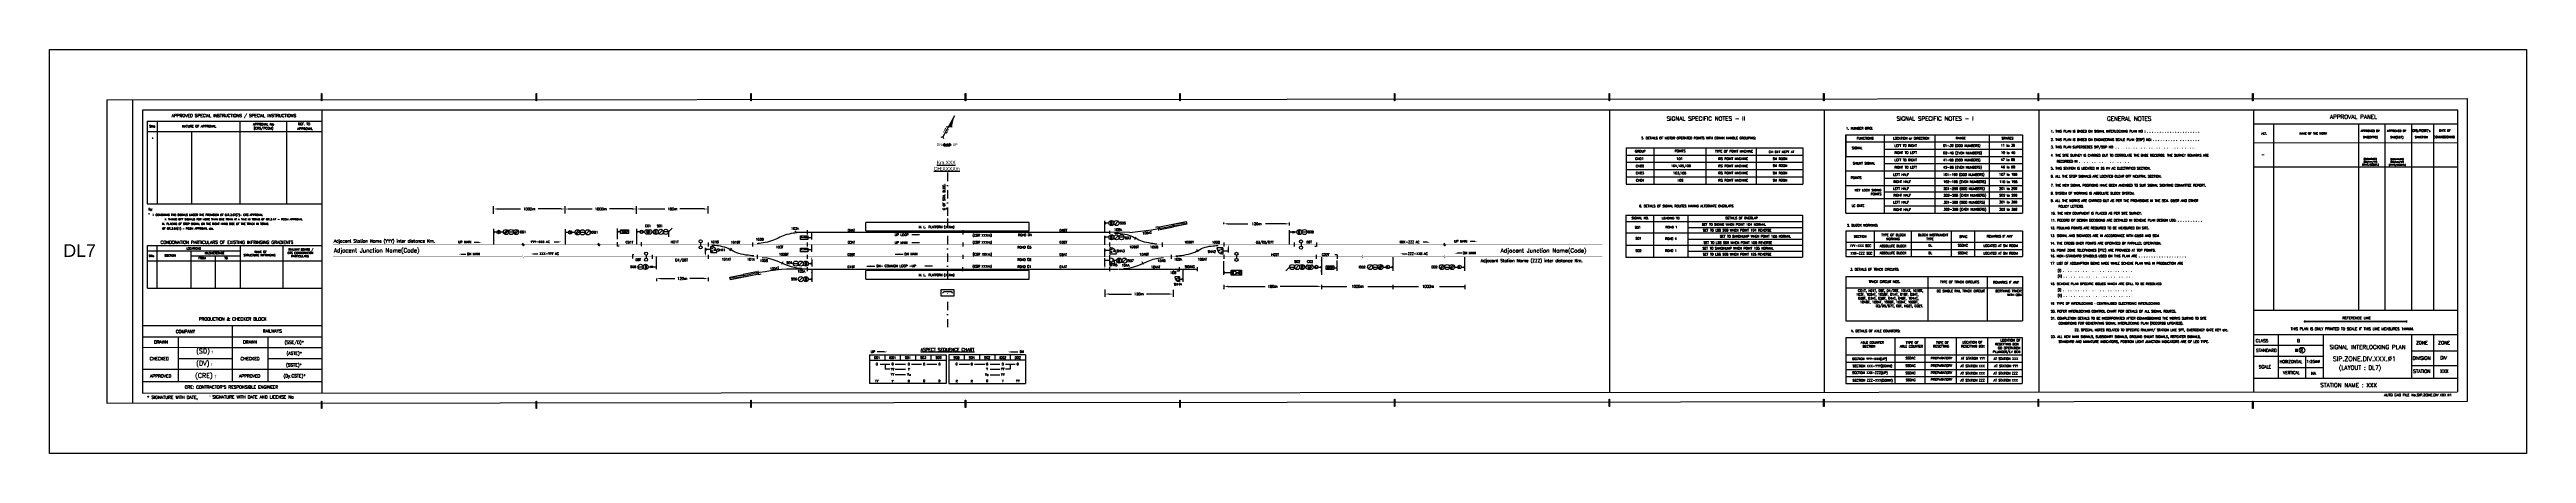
# Model space of a CAD drawing. Extents: x -19437 to 6205, y 191 to 7890.
# Drawn here: x -19437 to -17619, y 7593 to 7890 of the extents above; entities outside this region: 4.
import ezdxf
from ezdxf.enums import TextEntityAlignment as Align

# ---------------------------------------------------------------- set-up
doc = ezdxf.new("R2010")
doc.units = 0
doc.header["$LTSCALE"] = 0.5
doc.linetypes.add('DASHDOT', pattern=[25.4, 12.7, -6.35, 0, -6.35])
doc.linetypes.add('HIDDEN', pattern=[0.375, 0.25, -0.125])
doc.layers.get('0').update_dxf_attribs({"linetype": 'CONTINUOUS'})
doc.layers.get('DEFPOINTS').update_dxf_attribs({"linetype": 'CONTINUOUS'})
doc.layers.add('CHAINAGE', color=250, linetype='CONTINUOUS')
doc.layers.add('DIM', color=7, linetype='CONTINUOUS')
doc.styles.add('ARIAL', font='arial.ttf')
doc.styles.add('ROMANS', font='ROMANS.shx')
doc.dimstyles.get("Standard").update_dxf_attribs({"dimtxt": 0.18, "dimasz": 0.18, "dimexe": 0.18, "dimexo": 0.0625, "dimgap": 0.09, "dimtad": 0, "dimtih": 1, "dimtoh": 1, "dimdec": 4, "dimzin": 0, "dimdsep": 46, "dimtxsty": 'Standard', "dimcen": 0.09, "dimadec": 0, "dimazin": 0, "dimtfac": 1, "dimtdec": 4, "dimtofl": 0, "dimtmove": 0, "dimatfit": 3, "dimfxl": 1, "dimtolj": 1, "dimtzin": 0, "dimarcsym": 0})
pattern_1 = [(0, (0, 0), (0, 6.985), [5.08, -1.905]), (90, (0, 0), (-6.985, 4e-16), [5.08, -1.905])]
pattern_2 = [(0, (0, 361.862), (0, 6.985), [5.08, -1.905]), (90, (0, 361.862), (-6.985, 4e-16), [5.08, -1.905])]

# ---------------------------------------------------------------- blocks, each defined once
blk = doc.blocks.new('*D148')
at = {"color": 0, "lineweight": -2, "transparency": 16777216}
for p, q in [((-19058.6, 7770.6), (-19058.6, 7774.6)), ((-19055.6, 7772.6), (-19038.8, 7772.6)), ((-19009.1, 7772.6), (-19025.9, 7772.6)), ((-19006.1, 7769.8), (-19006.1, 7774.6))]:
    blk.add_line(p, q, dxfattribs=at)
at = {"color": 0, "transparency": 16777216}
for points in [[(-19055.6, 7773.1), (-19055.6, 7772.1), (-19058.6, 7772.6)], [(-19009.1, 7773.1), (-19009.1, 7772.1), (-19006.1, 7772.6)]]:
    blk.add_solid(points, dxfattribs=at)
at = {"layer": 'DEFPOINTS', "color": 0, "transparency": 16777216}
for p in [(-19058.6, 7769.6), (-19006.1, 7772.6), (-19006.1, 7768.8)]:
    blk.add_point(p, dxfattribs=at)
at = {"color": 0, "transparency": 16777216, "insert": (-19032.3, 7772.6), "char_height": 1.86, "attachment_point": 5, "style": 'ROMANS'}
blk.add_mtext('\\A1;1000m', dxfattribs=at)
blk = doc.blocks.new('*D149')
at = {"color": 0, "lineweight": -2, "transparency": 16777216}
for p, q in [((-19111.1, 7769.1), (-19111.1, 7774.6)), ((-19108.1, 7772.6), (-19091.3, 7772.6)), ((-19061.6, 7772.6), (-19078.4, 7772.6)), ((-19058.6, 7769.3), (-19058.6, 7774.6))]:
    blk.add_line(p, q, dxfattribs=at)
at = {"color": 0, "transparency": 16777216}
for points in [[(-19108.1, 7773.1), (-19108.1, 7772.1), (-19111.1, 7772.6)], [(-19061.6, 7773.1), (-19061.6, 7772.1), (-19058.6, 7772.6)]]:
    blk.add_solid(points, dxfattribs=at)
at = {"layer": 'DEFPOINTS', "color": 0, "transparency": 16777216}
for p in [(-19111.1, 7768.1), (-19058.6, 7772.6), (-19058.6, 7768.3)]:
    blk.add_point(p, dxfattribs=at)
at = {"color": 0, "transparency": 16777216, "insert": (-19084.8, 7772.6), "char_height": 1.86, "attachment_point": 5, "style": 'ROMANS'}
blk.add_mtext('\\A1;1000m', dxfattribs=at)
blk = doc.blocks.new('*D151')
at = {"color": 0, "lineweight": -2, "transparency": 16777216}
for p, q in [((-19006.1, 7769.1), (-19006.1, 7774.6)), ((-19003.1, 7772.6), (-18985.4, 7772.6)), ((-18956.6, 7772.6), (-18974.3, 7772.6)), ((-18953.6, 7769.3), (-18953.6, 7774.6))]:
    blk.add_line(p, q, dxfattribs=at)
at = {"color": 0, "transparency": 16777216}
for points in [[(-19003.1, 7773.1), (-19003.1, 7772.1), (-19006.1, 7772.6)], [(-18956.6, 7773.1), (-18956.6, 7772.1), (-18953.6, 7772.6)]]:
    blk.add_solid(points, dxfattribs=at)
at = {"layer": 'DEFPOINTS', "color": 0, "transparency": 16777216}
for p in [(-19006.1, 7768.1), (-18953.6, 7772.6), (-18953.6, 7768.3)]:
    blk.add_point(p, dxfattribs=at)
at = {"color": 0, "transparency": 16777216, "insert": (-18979.8, 7772.6), "char_height": 1.86, "attachment_point": 5, "style": 'ROMANS'}
blk.add_mtext('\\A1;180m', dxfattribs=at)
blk = doc.blocks.new('*D180')
at = {"color": 0, "lineweight": -2, "transparency": 16777216}
for p, q in [((-18991.4, 7721.5), (-18991.4, 7719.5)), ((-18988.4, 7721.5), (-18978.1, 7721.5)), ((-18956.6, 7721.5), (-18967, 7721.5)), ((-18953.6, 7722.2), (-18953.6, 7719.5))]:
    blk.add_line(p, q, dxfattribs=at)
at = {"color": 0, "transparency": 16777216}
for points in [[(-18988.4, 7722), (-18988.4, 7721), (-18991.4, 7721.5)], [(-18956.6, 7722), (-18956.6, 7721), (-18953.6, 7721.5)]]:
    blk.add_solid(points, dxfattribs=at)
at = {"layer": 'DEFPOINTS', "color": 0, "transparency": 16777216}
for p in [(-18991.4, 7722.5), (-18953.6, 7723.2), (-18953.6, 7721.5)]:
    blk.add_point(p, dxfattribs=at)
at = {"color": 0, "transparency": 16777216, "insert": (-18972.5, 7721.5), "char_height": 1.86, "attachment_point": 5, "style": 'ROMANS'}
blk.add_mtext('\\A1;120m', dxfattribs=at)
blk = doc.blocks.new('*D189')
at = {"color": 0, "lineweight": -2, "ltscale": 5, "transparency": 16777216}
for p, q in [((-18575, 7761.4), (-18575, 7762.7)), ((-18572, 7761.7), (-18557.5, 7761.7)), ((-18529.9, 7761.7), (-18544.4, 7761.7)), ((-18526.9, 7760.4), (-18526.9, 7762.7))]:
    blk.add_line(p, q, dxfattribs=at)
at = {"color": 0, "ltscale": 5, "transparency": 16777216}
for points in [[(-18572, 7762.2), (-18572, 7761.2), (-18575, 7761.7)], [(-18529.9, 7762.2), (-18529.9, 7761.2), (-18526.9, 7761.7)]]:
    blk.add_solid(points, dxfattribs=at)
at = {"layer": 'DEFPOINTS', "color": 0, "ltscale": 5, "transparency": 16777216}
for p in [(-18575, 7756.4), (-18526.9, 7761.7), (-18526.9, 7755.4)]:
    blk.add_point(p, dxfattribs=at)
at = {"color": 0, "ltscale": 5, "transparency": 16777216, "insert": (-18550.9, 7761.7), "char_height": 1.86, "attachment_point": 5, "style": 'ROMANS'}
blk.add_mtext('\\A1;120m', dxfattribs=at)
blk = doc.blocks.new('*D172')
at = {"color": 0, "lineweight": -2, "transparency": 16777216}
for p, q in [((-18662.3, 7713.5), (-18662.3, 7708.1)), ((-18659.3, 7710.1), (-18642.9, 7710.1)), ((-18615.3, 7710.1), (-18631.8, 7710.1)), ((-18612.3, 7713.3), (-18612.3, 7708.1))]:
    blk.add_line(p, q, dxfattribs=at)
at = {"color": 0, "transparency": 16777216}
for points in [[(-18659.3, 7710.6), (-18659.3, 7709.6), (-18662.3, 7710.1)], [(-18615.3, 7710.6), (-18615.3, 7709.6), (-18612.3, 7710.1)]]:
    blk.add_solid(points, dxfattribs=at)
at = {"layer": 'DEFPOINTS', "color": 0, "transparency": 16777216}
for p in [(-18662.3, 7714.5), (-18612.3, 7714.3), (-18612.3, 7710.1)]:
    blk.add_point(p, dxfattribs=at)
at = {"color": 0, "transparency": 16777216, "insert": (-18637.3, 7710.1), "char_height": 1.86, "attachment_point": 5, "style": 'ROMANS'}
blk.add_mtext('\\A1;120m', dxfattribs=at)

msp = doc.modelspace()

# ---------------------------------------------------------------- hatches: boundary and pattern name
at = {"true_color": 0x000000}
h = msp.add_hatch(color=18, dxfattribs=at)
h.dxf.hatch_style = 1
h.paths.add_polyline_path([(-19237.0345, 7857.4387), (-19237.3216, 7857.4387), (-19237.3216, 7852.0142), (-19237.0345, 7852.0142)])
h = msp.add_hatch(color=18, dxfattribs=at)
h.dxf.hatch_style = 1
h.paths.add_polyline_path([(-19079.4917, 7857.4387), (-19079.7788, 7857.4387), (-19079.7788, 7852.0142), (-19079.4917, 7852.0142)])
h = msp.add_hatch(color=18, dxfattribs=at)
h.dxf.hatch_style = 1
h.paths.add_polyline_path([(-18921.9776, 7857.4387), (-18922.2647, 7857.4387), (-18922.2647, 7852.0142), (-18921.9776, 7852.0142)])
h = msp.add_hatch(color=18, dxfattribs=at)
h.dxf.hatch_style = 1
h.paths.add_polyline_path([(-18764.521, 7857.4387), (-18764.8081, 7857.4387), (-18764.8081, 7852.0142), (-18764.521, 7852.0142)])
h = msp.add_hatch(color=18, dxfattribs=at)
h.dxf.hatch_style = 1
h.paths.add_polyline_path([(-18607.0253, 7857.4387), (-18607.3123, 7857.4387), (-18607.3123, 7852.0142), (-18607.0253, 7852.0142)])
h = msp.add_hatch(color=18, dxfattribs=at)
h.dxf.hatch_style = 1
h.paths.add_polyline_path([(-18449.554, 7857.4387), (-18449.8411, 7857.4387), (-18449.8411, 7852.0142), (-18449.554, 7852.0142)])
h = msp.add_hatch(color=18, dxfattribs=at)
h.dxf.hatch_style = 1
h.paths.add_polyline_path([(-18291.9218, 7857.4387), (-18292.2089, 7857.4387), (-18292.2089, 7852.0142), (-18291.9218, 7852.0142)])
h = msp.add_hatch(color=18, dxfattribs=at)
h.dxf.hatch_style = 1
h.paths.add_polyline_path([(-18134.4337, 7857.4387), (-18134.7208, 7857.4387), (-18134.7208, 7852.0142), (-18134.4337, 7852.0142)])
h = msp.add_hatch(color=18, dxfattribs=at)
h.dxf.hatch_style = 1
h.paths.add_polyline_path([(-17976.9677, 7857.4387), (-17977.2548, 7857.4387), (-17977.2548, 7852.0142), (-17976.9677, 7852.0142)])
h = msp.add_hatch(color=18, dxfattribs=at)
h.dxf.hatch_style = 1
h.paths.add_polyline_path([(-17819.524, 7857.4387), (-17819.8111, 7857.4387), (-17819.8111, 7852.0142), (-17819.524, 7852.0142)])
h = msp.add_hatch(color=18, dxfattribs=at)
h.dxf.hatch_style = 1
h.paths.add_polyline_path([(-18772.7986, 7841.1339), (-18777.2216, 7833.1369), (-18774.5402, 7833.2543)])
h = msp.add_hatch(color=18, dxfattribs=at)
h.dxf.hatch_style = 1
h.paths.add_polyline_path([(-18779.8508, 7820.6197), (-18779.8508, 7821.0143), (-18781.1942, 7819.8385), (-18779.8508, 7818.6628), (-18779.8508, 7819.0574), (-18776.395, 7819.0574), (-18776.395, 7818.6628), (-18775.0516, 7819.8385), (-18776.395, 7821.0143), (-18776.395, 7820.6197)])
h = msp.add_hatch(dxfattribs=at)
h.set_pattern_fill('DOTS', color=18, scale=4.8)
h.set_pattern_definition([(0, (-19201.87638, 7799.14513), (0.15, 0.3), [0, -0.3])])
h.paths.add_polyline_path([(-18612.3888, 7761.4072), (-18611.988, 7759.4478), (-18602.1908, 7761.4518), (-18602.5916, 7763.4113)])
h = msp.add_hatch(dxfattribs=at)
h.set_pattern_fill('DOTS', color=18, scale=4.8)
h.set_pattern_definition([(0, (-19379.35213, 7775.9644), (0.15, 0.3), [0, -0.3])])
h.paths.add_polyline_path([(-18927.4553, 7722.488), (-18927.8561, 7724.4475), (-18937.6532, 7722.4434), (-18937.2524, 7720.484)])
h = msp.add_hatch(color=18, dxfattribs=at)
h.dxf.hatch_style = 1
h.paths.add_polyline_path([(-17706.8453, 7690.1958), (-17781.8325, 7690.1958), (-17781.8325, 7689.7851), (-17706.8453, 7689.7851)])
h = msp.add_hatch(color=18, dxfattribs=at)
h.dxf.hatch_style = 1
h.paths.add_polyline_path([(-19237.0345, 7631.3555), (-19237.3216, 7631.3555), (-19237.3216, 7625.931), (-19237.0345, 7625.931)])
h = msp.add_hatch(color=18, dxfattribs=at)
h.dxf.hatch_style = 1
h.paths.add_polyline_path([(-19079.4917, 7631.3555), (-19079.7788, 7631.3555), (-19079.7788, 7625.931), (-19079.4917, 7625.931)])
h = msp.add_hatch(color=18, dxfattribs=at)
h.dxf.hatch_style = 1
h.paths.add_polyline_path([(-18921.9776, 7632.1055), (-18922.2647, 7632.1055), (-18922.2647, 7626.681), (-18921.9776, 7626.681)])
h = msp.add_hatch(color=18, dxfattribs=at)
h.dxf.hatch_style = 1
h.paths.add_polyline_path([(-18764.521, 7632.1055), (-18764.8081, 7632.1055), (-18764.8081, 7626.681), (-18764.521, 7626.681)])
h = msp.add_hatch(color=18, dxfattribs=at)
h.dxf.hatch_style = 1
h.paths.add_polyline_path([(-18607.0253, 7632.1055), (-18607.3123, 7632.1055), (-18607.3123, 7626.681), (-18607.0253, 7626.681)])
h = msp.add_hatch(color=18, dxfattribs=at)
h.dxf.hatch_style = 1
h.paths.add_polyline_path([(-18449.554, 7632.8555), (-18449.8411, 7632.8555), (-18449.8411, 7627.431), (-18449.554, 7627.431)])
h = msp.add_hatch(color=18, dxfattribs=at)
h.dxf.hatch_style = 1
h.paths.add_polyline_path([(-18291.9218, 7632.8555), (-18292.2089, 7632.8555), (-18292.2089, 7627.431), (-18291.9218, 7627.431)])
h = msp.add_hatch(color=18, dxfattribs=at)
h.dxf.hatch_style = 1
h.paths.add_polyline_path([(-18134.4337, 7632.8555), (-18134.7208, 7632.8555), (-18134.7208, 7627.431), (-18134.4337, 7627.431)])
h = msp.add_hatch(color=18, dxfattribs=at)
h.dxf.hatch_style = 1
h.paths.add_polyline_path([(-17976.9677, 7632.8555), (-17977.2548, 7632.8555), (-17977.2548, 7627.431), (-17976.9677, 7627.431)])
h = msp.add_hatch(color=18, dxfattribs=at)
h.dxf.hatch_style = 1
h.paths.add_polyline_path([(-17819.524, 7631.3555), (-17819.8111, 7631.3555), (-17819.8111, 7625.931), (-17819.524, 7625.931)])
h = msp.add_hatch()
h.set_pattern_fill('ANGLE', color=256)
h.set_pattern_definition(pattern_2)
h.paths.add_polyline_path([(5446.0458, 588.1185, 1), (5446.3207, 588.1185, 1)])
h.paths.add_polyline_path([(5448.4858, 587.025, 1), (5448.7606, 587.025, 1)])
h.paths.add_polyline_path([(5446.0458, 585.987, 1), (5446.3207, 585.987, 1)])
h.paths.add_polyline_path([(5443.5783, 587.025, 1), (5443.8532, 587.025, 1)])
h = msp.add_hatch()
h.set_pattern_fill('ANGLE', color=256)
h.set_pattern_definition(pattern_2)
h.paths.add_polyline_path([(6202.9655, 555.0175, 1), (6202.6907, 555.0175, 1)])
h.paths.add_polyline_path([(6205.433, 553.9795, 1), (6205.1582, 553.9795, 1)])
h.paths.add_polyline_path([(6202.6907, 552.886, 1), (6202.9655, 552.886, 1)])
h.paths.add_polyline_path([(6200.5256, 553.9795, 1), (6200.2507, 553.9795, 1)])
h = msp.add_hatch()
h.set_pattern_fill('ANGLE', color=256)
h.set_pattern_definition(pattern_1)
h.paths.add_polyline_path([(5446.0458, 226.2564, 1), (5446.3207, 226.2564, 1)])
h.paths.add_polyline_path([(5448.4858, 225.1629, 1), (5448.7606, 225.1629, 1)])
h.paths.add_polyline_path([(5446.0458, 224.1249, 1), (5446.3207, 224.1249, 1)])
h.paths.add_polyline_path([(5443.5783, 225.1629, 1), (5443.8532, 225.1629, 1)])
h = msp.add_hatch()
h.set_pattern_fill('ANGLE', color=256)
h.set_pattern_definition(pattern_1)
h.paths.add_polyline_path([(6202.9655, 193.1555, 1), (6202.6907, 193.1555, 1)])
h.paths.add_polyline_path([(6205.433, 192.1175, 1), (6205.1582, 192.1175, 1)])
h.paths.add_polyline_path([(6202.6907, 191.024, 1), (6202.9655, 191.024, 1)])
h.paths.add_polyline_path([(6200.5256, 192.1175, 1), (6200.2507, 192.1175, 1)])

# ---------------------------------------------------------------- linework, layer by layer
at = {"color": 18, "true_color": 0x000000}
for p, q in [((-19394.8511, 7852.8576), (-17662.1127, 7853.7606)), ((-19394.8511, 7852.8576), (-19394.8511, 7629.8787)), ((-17669.1788, 7845.1276), (-19368.7605, 7845.1276)), ((-19368.7605, 7845.1276), (-19368.7605, 7637.3771)), ((-19365.4063, 7837.1493), (-19237.1741, 7837.1493)), ((-19365.4063, 7837.1493), (-19365.4063, 7776.3508)), ((-19357.9063, 7837.1493), (-19357.9063, 7776.3508)), ((-19297.3109, 7837.1493), (-19297.3109, 7776.3508)), ((-19262.9712, 7837.1493), (-19262.9712, 7776.3508)), ((-19237.1741, 7845.1276), (-19237.1741, 7637.2619)), ((-18772.7986, 7841.1339), (-18781.3674, 7825.6411)), ((-18291.8973, 7845.1276), (-18291.8973, 7638.0177)), ((-18134.3932, 7845.1276), (-18134.3932, 7638.0174)), ((-17976.8391, 7845.1276), (-17976.8391, 7638.0991)), ((-17819.1655, 7845.1276), (-17819.1655, 7638.181)), ((-17669.1788, 7638.2879), (-17669.1788, 7845.1276)), ((-17669.1788, 7638.2641), (-17669.1788, 7845.1276)), ((-17661.9968, 7631.3555), (-17662.1127, 7853.7606)), ((-19365.4063, 7829.6493), (-19237.1741, 7829.6493)), ((-19365.4063, 7829.6493), (-19362.4537, 7829.6493)), ((-19332.6979, 7829.6493), (-19332.6979, 7776.3508)), ((-18781.3674, 7825.6411), (-18782.681, 7825.1829)), ((-18781.3674, 7825.6411), (-18780.8933, 7824.3332)), ((-18778.9407, 7833.0616), (-18774.5402, 7833.2543)), ((-18118.4865, 7827.2024), (-17988.8347, 7827.2024)), ((-18118.4865, 7769.5717), (-18118.4865, 7827.2024)), ((-18118.4865, 7827.2024), (-18118.4865, 7811.2414)), ((-18118.4238, 7821.882), (-17988.8347, 7821.882)), ((-18090.3092, 7827.2024), (-18090.3092, 7769.5717)), ((-18053.0298, 7827.2024), (-18053.0298, 7769.5717)), ((-18053.0298, 7827.0185), (-18053.0298, 7811.0576)), ((-18013.1854, 7827.1991), (-18013.1854, 7769.5717)), ((-17988.8347, 7827.2024), (-17988.8347, 7769.5717)), ((-17819.3189, 7835.1826), (-17669.3322, 7835.1826)), ((-17819.3189, 7821.3378), (-17669.3322, 7821.2024)), ((-17804.5703, 7835.1826), (-17804.5703, 7698.2135)), ((-17760.7743, 7835.1826), (-17718.4478, 7835.1826)), ((-17742.1829, 7835.1826), (-17742.1829, 7698.2151)), ((-17722.7654, 7835.1826), (-17722.7654, 7698.2151)), ((-17703.1531, 7835.1826), (-17703.1531, 7698.2152)), ((-17687.0026, 7835.1826), (-17687.0026, 7698.2152)), ((-18279.7412, 7817.5509), (-18150.0688, 7817.5509)), ((-18279.7412, 7817.5509), (-18279.7412, 7790.9052)), ((-18279.7412, 7812.2306), (-18185.9897, 7812.2306)), ((-18279.7412, 7812.2306), (-18150.0688, 7812.2306)), ((-18279.7412, 7806.9103), (-18150.0688, 7806.9103)), ((-18279.7412, 7801.59), (-18150.0688, 7801.59)), ((-18259.261, 7817.5509), (-18259.261, 7790.9052)), ((-18221.1681, 7817.5509), (-18221.1681, 7790.9052)), ((-18184.2114, 7817.5509), (-18184.2114, 7790.9052)), ((-18150.0688, 7817.5509), (-18150.0688, 7790.9052)), ((-18118.4865, 7800.6008), (-17988.8347, 7800.6008)), ((-18118.4238, 7811.2414), (-17988.8347, 7811.2414)), ((-18090.3092, 7816.5617), (-17988.8347, 7816.5617)), ((-18090.3092, 7805.9211), (-17988.8347, 7805.9211)), ((-17819.3189, 7803.5842), (-17669.3322, 7803.5842)), ((-17760.7743, 7803.5842), (-17718.4478, 7803.5842)), ((-17718.4478, 7803.5842), (-17669.3322, 7803.5842)), ((-18279.7412, 7796.2255), (-18185.9897, 7796.2255)), ((-18279.7412, 7796.2255), (-18150.0688, 7796.2255)), ((-18279.7412, 7790.9052), (-18150.0688, 7790.9052)), ((-18118.4865, 7789.9601), (-17988.8347, 7789.9601)), ((-18090.3092, 7795.2805), (-17988.8347, 7795.2805)), ((-17988.8347, 7785.0862), (-18090.3092, 7785.0862)), ((-19365.4063, 7776.3508), (-19237.1741, 7776.3508)), ((-18658.0046, 7760.4285), (-18658.0046, 7764.0689)), ((-18657.1046, 7760.4285), (-18657.1046, 7764.0689)), ((-18280.0133, 7768.0246), (-18280.0133, 7737.1197)), ((-18280.0133, 7768.0246), (-18150.3409, 7768.0246)), ((-18259.5331, 7768.0246), (-18259.5331, 7737.1197)), ((-18234.4687, 7768.0246), (-18234.4687, 7737.1197)), ((-18150.3409, 7768.0246), (-18150.3409, 7737.1197)), ((-18118.4865, 7780.2123), (-17988.8347, 7780.2123)), ((-18118.4865, 7769.5717), (-17988.8347, 7769.5717)), ((-18090.3092, 7774.892), (-17988.8347, 7774.892)), ((-19365.1636, 7714.5319), (-19365.1636, 7745.669)), ((-19365.1636, 7745.669), (-19237.1741, 7745.669)), ((-19358.2992, 7745.669), (-19358.2992, 7714.5319)), ((-19297.1114, 7745.669), (-19297.1114, 7714.5319)), ((-19265.7072, 7745.669), (-19265.7072, 7714.5319)), ((-19121.8327, 7748.0381), (-19125.2077, 7748.0381)), ((-19111.0979, 7757.9169), (-19111.0979, 7746.6669)), ((-19110.9308, 7756.4136), (-19110.9308, 7754.9136)), ((-19108.6808, 7755.6636), (-19110.9308, 7755.6636)), ((-19103.8058, 7755.6636), (-19106.0558, 7755.6636)), ((-19103.5361, 7754.6947), (-19100.962, 7757.2689)), ((-19102.8997, 7754.0583), (-19100.3256, 7756.6325)), ((-19096.3058, 7755.6636), (-19100.0558, 7755.6636)), ((-19096.0361, 7754.6947), (-19093.462, 7757.2689)), ((-19095.3997, 7754.0583), (-19092.8256, 7756.6325)), ((-19089.4438, 7747.4709), (-19090.2065, 7746.4539)), ((-19089.4438, 7745.4106), (-19089.4438, 7747.4709)), ((-19089.4438, 7745.4368), (-19089.4438, 7747.4709)), ((-19089.4438, 7745.4368), (-19088.681, 7746.4539)), ((-19088.681, 7746.4539), (-19089.4438, 7745.4368)), ((-19066.5192, 7748.419), (-19063.1442, 7748.419)), ((-19058.5979, 7757.7039), (-19058.5979, 7746.4539)), ((-19058.4308, 7756.2006), (-19058.4308, 7754.7006)), ((-19056.1808, 7755.4506), (-19058.4308, 7755.4506)), ((-19051.3058, 7755.4506), (-19053.5558, 7755.4506)), ((-19051.0361, 7754.4817), (-19048.462, 7757.0559)), ((-19050.3997, 7753.8453), (-19047.8256, 7756.4195)), ((-19043.8058, 7755.4506), (-19047.5558, 7755.4506)), ((-19040.605, 7756.7764), (-19043.2567, 7754.1248)), ((-19033.9073, 7747.4709), (-19034.67, 7746.4539)), ((-19033.9073, 7745.4106), (-19033.9073, 7747.4709)), ((-19033.9073, 7745.4368), (-19033.9073, 7747.4709)), ((-19033.9073, 7745.4368), (-19033.1446, 7746.4539)), ((-19033.1446, 7746.4539), (-19033.9073, 7745.4368)), ((-19020.3479, 7748.2975), (-19020.3479, 7745.2975)), ((-19020.3479, 7748.2975), (-19020.3479, 7745.2975)), ((-19020.2725, 7758.1629), (-19020.2725, 7750.4965)), ((-19020.1226, 7756.6147), (-19020.1226, 7755.1147)), ((-19017.7968, 7755.8647), (-19020.1226, 7755.87)), ((-19017.7852, 7757.1878), (-19012.1039, 7754.5356)), ((-19017.7304, 7754.5628), (-19012.1574, 7757.1266)), ((-19006.0979, 7758.0475), (-19006.0979, 7746.7975)), ((-19005.9308, 7756.5442), (-19005.9308, 7755.0442)), ((-19003.6808, 7755.7942), (-19005.9308, 7755.7942)), ((-19002.6104, 7748.2975), (-19002.6104, 7745.2975)), ((-19000.2659, 7755.7942), (-19001.0558, 7755.7942)), ((-18998.9102, 7754.3159), (-18996.0229, 7754.3155)), ((-18998.9013, 7757.2909), (-18996.014, 7757.2905)), ((-18998.2074, 7755.0314), (-18996.7224, 7756.5163)), ((-18993.9308, 7755.7942), (-18994.6403, 7755.7942)), ((-18992.5058, 7753.974), (-18992.5058, 7757.6144)), ((-18991.6058, 7753.974), (-18991.6058, 7757.6144)), ((-18986.98, 7757.1201), (-18989.6317, 7754.4684)), ((-18982.6808, 7755.7942), (-18986.4308, 7755.7942)), ((-18982.6808, 7755.7942), (-18980.0292, 7758.4459)), ((-18982.6252, 7755.7942), (-18982.6231, 7752.0442)), ((-18959.0781, 7747.7095), (-18959.0781, 7745.4595)), ((-18953.5979, 7748.0344), (-18953.5979, 7745.0344)), ((-18953.5979, 7747.9356), (-18953.5979, 7744.9356)), ((-18920.9514, 7748.0095), (-18920.9514, 7745.0095)), ((-18880.8202, 7756.9524), (-18880.8202, 7753.9524)), ((-18880.82, 7747.921), (-18880.82, 7744.921)), ((-18877.6925, 7751.4505), (-18880.3871, 7751.4505)), ((-18877.6925, 7752.2005), (-18877.6925, 7750.7005)), ((-18766.5153, 7756.9721), (-18766.5153, 7753.9721)), ((-18766.4977, 7748.0787), (-18766.4977, 7745.0787)), ((-18662.2574, 7752.581), (-18662.2574, 7751.081)), ((-18659.4027, 7751.831), (-18662.2574, 7751.831)), ((-18662.1816, 7762.9987), (-18662.1816, 7761.4987)), ((-18659.4296, 7762.2487), (-18662.1816, 7762.2487)), ((-18659.0617, 7747.9539), (-18659.0617, 7744.9539)), ((-18659.0238, 7756.5789), (-18659.0238, 7754.3289)), ((-18644.1281, 7755.4401), (-18659.0238, 7755.4539)), ((-18657.9777, 7750.0108), (-18657.9777, 7753.6512)), ((-18657.0777, 7750.0108), (-18657.0777, 7753.6512)), ((-18652.48, 7763.5757), (-18655.1292, 7760.9216)), ((-18652.4531, 7753.1581), (-18655.1023, 7750.504)), ((-18648.1527, 7751.831), (-18651.9027, 7751.8293)), ((-18640.3377, 7750.1619), (-18639.2834, 7752.2055)), ((-18622.6719, 7756.6834), (-18623.2424, 7759.6286)), ((-18620.3549, 7747.9163), (-18620.3549, 7744.9163)), ((-18575.0219, 7747.9539), (-18575.0219, 7744.9539)), ((-18526.7015, 7756.4136), (-18526.7015, 7754.9136)), ((-18521.4515, 7755.6636), (-18526.7015, 7755.6636)), ((-18523.2798, 7748.0414), (-18523.2798, 7745.0414)), ((-18520.0265, 7753.8434), (-18520.0265, 7757.4838)), ((-18519.1265, 7753.8434), (-18519.1265, 7757.4838)), ((-18518.3298, 7747.5789), (-18518.3298, 7745.3289)), ((-18513.9515, 7755.6636), (-18517.7015, 7755.6636)), ((-18506.9071, 7747.9993), (-18506.9071, 7744.9993)), ((-18425.4303, 7748.1646), (-18428.8053, 7748.1646)), ((-18413.0367, 7747.4709), (-18413.7995, 7746.4539)), ((-18413.0367, 7745.4106), (-18413.0367, 7747.4709)), ((-18413.0367, 7745.4368), (-18413.0367, 7747.4709)), ((-18413.0367, 7745.4368), (-18412.274, 7746.4539)), ((-18412.274, 7746.4539), (-18413.0367, 7745.4368)), ((-18390.7154, 7748.7189), (-18394.0904, 7748.7189)), ((-18280.0133, 7763.4485), (-18150.3409, 7763.4485)), ((-18280.0133, 7754.9782), (-18150.3409, 7754.9782)), ((-18280.0133, 7745.9831), (-18186.2618, 7745.9831)), ((-18280.0133, 7745.9831), (-18150.3409, 7745.9831)), ((-18234.4687, 7759.0064), (-18150.3409, 7759.0064)), ((-18234.4687, 7750.5465), (-18150.3409, 7750.5465)), ((-18118.4771, 7756.5297), (-18118.4771, 7737.5737)), ((-18118.4771, 7756.5297), (-17988.8047, 7756.5297)), ((-18118.4771, 7748.2144), (-17988.8047, 7748.2144)), ((-18097.7264, 7756.5297), (-18097.7264, 7737.5737)), ((-18070.5063, 7756.5297), (-18070.5063, 7737.5737)), ((-18041.1169, 7756.5297), (-18041.1169, 7737.5737)), ((-18023.9131, 7756.5297), (-18023.9131, 7737.5737)), ((-17988.8047, 7756.5297), (-17988.8047, 7737.5737)), ((-19365.1628, 7734.419), (-19237.1741, 7734.419)), ((-19365.1152, 7741.919), (-19297.1114, 7741.919)), ((-19333.3573, 7741.919), (-19333.3573, 7714.5319)), ((-19333.3573, 7738.169), (-19297.1114, 7738.169)), ((-19315.349, 7738.169), (-19315.349, 7714.5319)), ((-19134.8252, 7739.4545), (-19131.4502, 7739.4545)), ((-19081.8629, 7739.5686), (-19078.4879, 7739.5686)), ((-19018.8479, 7745.2975), (-19020.3479, 7745.2975)), ((-19018.8479, 7745.2975), (-19020.3479, 7745.2975)), ((-19009.1715, 7739.254), (-19009.1715, 7736.254)), ((-19009.1686, 7739.2526), (-19009.1686, 7736.2526)), ((-19005.0639, 7730.0642), (-19001.3139, 7730.0642)), ((-18999.8889, 7731.8844), (-18999.8889, 7728.244)), ((-18999.1027, 7738.7095), (-18999.1027, 7736.4595)), ((-18998.9889, 7731.8844), (-18998.9889, 7728.244)), ((-18997.5639, 7730.0642), (-18991.5639, 7730.0588)), ((-18994.697, 7738.9539), (-18994.697, 7735.9539)), ((-18991.5639, 7729.3142), (-18991.5639, 7730.8142)), ((-18991.3968, 7728.3786), (-18991.3968, 7737.5835)), ((-18955.3979, 7739.9714), (-18955.3979, 7744.1763)), ((-18955.3979, 7739.8345), (-18955.3979, 7740.3287)), ((-18954.9761, 7743.5633), (-18954.9761, 7742.0633)), ((-18951.6898, 7742.8133), (-18954.9761, 7742.8187)), ((-18953.5979, 7738.9539), (-18953.5979, 7735.9539)), ((-18951.6898, 7740.5633), (-18951.6898, 7745.0633)), ((-18951.6898, 7740.5633), (-18947.1898, 7740.5633)), ((-18936.6888, 7743.7177), (-18937.7431, 7741.674)), ((-18917.609, 7738.9539), (-18917.609, 7735.9539)), ((-18898.6931, 7733.7452), (-18899.7474, 7731.7015)), ((-18880.8202, 7728.4414), (-18895.7159, 7728.4551)), ((-18891.1704, 7732.4747), (-18887.4204, 7732.4764)), ((-18886.87, 7731.1477), (-18884.2208, 7733.8017)), ((-18882.2454, 7734.2949), (-18882.2454, 7730.6545)), ((-18881.3454, 7734.2949), (-18881.3454, 7730.6545)), ((-18880.8202, 7738.9539), (-18880.8202, 7735.9539)), ((-18880.8202, 7729.9414), (-18880.8202, 7726.9414)), ((-18877.6973, 7742.486), (-18880.392, 7742.486)), ((-18879.9204, 7732.4747), (-18877.7212, 7732.4747)), ((-18877.7212, 7731.7247), (-18877.7212, 7733.2247)), ((-18877.7212, 7731.7247), (-18877.7212, 7733.2247)), ((-18877.6973, 7743.236), (-18877.6973, 7741.736)), ((-18877.5239, 7735.0574), (-18877.5239, 7730.3428)), ((-18766.8903, 7729.9495), (-18766.8903, 7726.9495)), ((-18766.6877, 7738.8581), (-18766.6877, 7735.8581)), ((-18662.3238, 7731.3123), (-18662.3238, 7736.4081)), ((-18659.0238, 7738.8674), (-18659.0238, 7735.8674)), ((-18659.0238, 7729.9538), (-18659.0238, 7726.9538)), ((-18653.6478, 7734.6768), (-18655.4512, 7734.6768)), ((-18652.2228, 7732.8566), (-18652.2228, 7736.497)), ((-18652.0972, 7728.4542), (-18612.015, 7728.4542)), ((-18651.3228, 7732.8566), (-18651.3228, 7736.497)), ((-18646.6982, 7736.0039), (-18649.3474, 7733.3498)), ((-18633.9813, 7731.8015), (-18634.9286, 7733.72)), ((-18613.7159, 7738.9539), (-18613.7159, 7735.9539)), ((-18610.6443, 7728.4542), (-18594.4908, 7728.4542)), ((-18607.9007, 7729.9539), (-18607.9007, 7726.9539)), ((-18593.9544, 7740.96), (-18594.9018, 7742.8785)), ((-18594.4908, 7729.9542), (-18594.4908, 7726.9542)), ((-18575.0219, 7738.9539), (-18575.0219, 7735.9539)), ((-18575.0219, 7724.1835), (-18575.0219, 7734.2539)), ((-18569.5973, 7727.6849), (-18569.5973, 7723.9349)), ((-18568.2795, 7723.9349), (-18562.1048, 7727.6849)), ((-18568.2795, 7727.6849), (-18562.1048, 7723.9349)), ((-18568.2795, 7727.6849), (-18568.2795, 7723.9349)), ((-18565.7316, 7738.5789), (-18565.7316, 7736.3289)), ((-18529.4746, 7727.2706), (-18526.8229, 7729.9223)), ((-18526.8229, 7729.9223), (-18523.0729, 7729.9223)), ((-18522.5238, 7728.5965), (-18519.8721, 7731.2481)), ((-18517.8979, 7731.7425), (-18517.8979, 7728.1021)), ((-18516.9979, 7731.7425), (-18516.9979, 7728.1021)), ((-18515.5729, 7729.9223), (-18514.7962, 7729.9223)), ((-18513.4373, 7728.4337), (-18510.55, 7728.4333)), ((-18513.4324, 7731.4093), (-18510.5452, 7731.4089)), ((-18512.7594, 7729.1681), (-18511.2745, 7730.6531)), ((-18509.1723, 7729.9223), (-18508.4479, 7729.9223)), ((-18507.3059, 7738.9539), (-18507.3059, 7735.9539)), ((-18505.8229, 7729.9223), (-18503.5729, 7729.9223)), ((-18503.5729, 7729.1723), (-18503.5729, 7730.6723)), ((-18503.4059, 7726.1959), (-18503.4059, 7727.6959)), ((-18494.26, 7728.1402), (-18499.9412, 7730.7925)), ((-18494.3147, 7730.7653), (-18499.8878, 7728.2014)), ((-18494.2483, 7729.4634), (-18491.9225, 7729.4581)), ((-18491.9225, 7728.7134), (-18491.9225, 7730.2134)), ((-18491.8431, 7738.9539), (-18491.8431, 7735.9539)), ((-18491.7727, 7727.1652), (-18491.7727, 7734.8316)), ((-18468.951, 7728.5965), (-18466.2994, 7731.2481)), ((-18465.7502, 7729.9223), (-18462.0002, 7729.9223)), ((-18459.5935, 7731.7209), (-18461.4346, 7728.5804)), ((-18458.8171, 7731.2657), (-18460.6582, 7728.1252)), ((-18458.2502, 7729.9223), (-18456.0002, 7729.9223)), ((-18453.3752, 7729.9223), (-18451.1252, 7729.9223)), ((-18451.1252, 7729.1723), (-18451.1252, 7730.6723)), ((-18443.8042, 7739.6941), (-18440.4292, 7739.6941)), ((-18413.9505, 7731.5276), (-18416.5246, 7728.9534)), ((-18413.3141, 7730.8912), (-18415.8882, 7728.317)), ((-18413.0444, 7729.9223), (-18409.2944, 7729.9223)), ((-18406.4505, 7731.5276), (-18409.0246, 7728.9534)), ((-18405.8141, 7730.8912), (-18408.3882, 7728.317)), ((-18405.5444, 7729.9223), (-18403.2944, 7729.9223)), ((-18400.4291, 7740.1358), (-18403.8041, 7740.1358)), ((-18400.6694, 7729.9223), (-18398.4194, 7729.9223)), ((-18398.4194, 7729.1723), (-18398.4194, 7730.6723)), ((-18280.0133, 7737.1197), (-18150.3409, 7737.1197)), ((-18234.4687, 7741.5514), (-18150.3409, 7741.5514)), ((-18118.4771, 7742.894), (-18024.7255, 7742.894)), ((-18118.4771, 7742.894), (-17988.8047, 7742.894)), ((-18118.4771, 7737.5737), (-17988.8047, 7737.5737)), ((-19365.1605, 7714.5319), (-19237.1741, 7714.5319)), ((-18917.1722, 7727.2119), (-18916.6016, 7724.2666)), ((-18886.8715, 7719.6913), (-18884.2223, 7722.3453)), ((-18882.2469, 7722.8385), (-18882.2469, 7719.1981)), ((-18881.3469, 7722.8385), (-18881.3469, 7719.1981)), ((-18879.9219, 7721.0183), (-18877.7227, 7721.0183)), ((-18877.7227, 7720.2683), (-18877.7227, 7721.7683)), ((-18780.3754, 7712.0637), (-18781.4145, 7710.8503)), ((-18780.3914, 7712.0637), (-18775.2441, 7712.0637)), ((-18775.2601, 7712.0637), (-18774.221, 7710.8503)), ((-18607.5043, 7721.0038), (-18605.3051, 7721.0038)), ((-18605.3051, 7720.2538), (-18605.3051, 7721.7538)), ((-18575.0748, 7714.041), (-18575.0748, 7714.2137)), ((-18575.0219, 7716.86), (-18575.0219, 7713.5801)), ((-18575.0219, 7714.0447), (-18575.0219, 7714.2175)), ((-18569.6048, 7725.8099), (-18574.8548, 7725.8099)), ((-18572.0748, 7715.7137), (-18544.7719, 7715.7137)), ((-18572.0219, 7715.7175), (-18544.7568, 7715.7175)), ((-18506.3832, 7715.7137), (-18533.6862, 7715.7137)), ((-18506.4059, 7715.7175), (-18533.671, 7715.7175)), ((-18503.4059, 7716.86), (-18503.4059, 7713.5801)), ((-18502.9754, 7715.7175), (-18484.6758, 7715.7175)), ((-18469.2578, 7715.7175), (-18450.9581, 7715.7175)), ((-18450.9403, 7716.857), (-18450.9403, 7713.5771)), ((-18450.5276, 7715.7175), (-18432.228, 7715.7175)), ((-18416.81, 7715.7175), (-18398.5104, 7715.7175)), ((-18398.2166, 7716.86), (-18398.2166, 7713.5801)), ((-18118.4762, 7723.102), (-18118.4762, 7690.5125)), ((-18118.4762, 7723.102), (-17988.8038, 7723.102)), ((-18118.4762, 7714.7866), (-17988.8038, 7714.7866)), ((-18058.2642, 7723.102), (-18058.2642, 7690.5125)), ((-18014.6238, 7723.102), (-18014.6238, 7690.5125)), ((-17988.8038, 7723.102), (-17988.8038, 7690.5125)), ((-19368.7434, 7695.2269), (-19368.7481, 7637.3775)), ((-17819.1539, 7698.2148), (-17669.1672, 7698.2153)), ((-19328.5623, 7678.5177), (-19368.7064, 7678.5204)), ((-19328.5623, 7686.7702), (-19368.706, 7686.7729)), ((-19342.3941, 7645.6439), (-19342.3939, 7678.5191)), ((-19237.1741, 7678.5115), (-19328.5626, 7678.5177)), ((-19237.1741, 7686.764), (-19328.5623, 7686.7702)), ((-19302.8272, 7686.7702), (-19302.8272, 7645.6426)), ((-19276.5303, 7645.6412), (-19276.5301, 7678.5164)), ((-18118.4762, 7690.5125), (-17988.8038, 7690.5125)), ((-18118.4064, 7678.0855), (-18118.4064, 7644.2988)), ((-18118.4064, 7678.0855), (-17988.9148, 7678.0855)), ((-18082.3973, 7678.0855), (-18082.3973, 7644.2988)), ((-18060.5051, 7678.0855), (-18060.5051, 7644.2988)), ((-18037.5143, 7678.0855), (-18037.5143, 7644.2988)), ((-18014.4822, 7678.0855), (-18014.4822, 7644.2988)), ((-17988.9148, 7678.0855), (-17988.9148, 7644.2988)), ((-17819.1655, 7680.3056), (-17669.1788, 7680.3056)), ((-17800.8575, 7648.2612), (-17800.8575, 7680.3056)), ((-17781.8326, 7690.7634), (-17781.8326, 7689.2524)), ((-17768.098, 7680.3056), (-17768.0978, 7648.2612)), ((-17706.8406, 7690.7634), (-17706.8406, 7689.2524)), ((-17703.1646, 7680.3056), (-17703.1642, 7648.2612)), ((-17703.1646, 7680.3056), (-17703.1642, 7648.2612)), ((-17703.1646, 7680.3056), (-17703.1646, 7648.2612)), ((-17687.0141, 7680.3056), (-17687.0141, 7648.2612)), ((-19328.5623, 7654.7167), (-19368.7073, 7654.7194)), ((-19328.5623, 7670.7051), (-19368.7067, 7670.7078)), ((-19302.8272, 7662.5279), (-19342.394, 7662.5289)), ((-19237.1741, 7654.7105), (-19328.5636, 7654.7167)), ((-19237.1741, 7670.699), (-19328.5629, 7670.7051)), ((-19318.4161, 7662.3542), (-19318.4171, 7662.3542)), ((-19237.1741, 7662.5216), (-19276.5302, 7662.5243)), ((-18835.029, 7665.3307), (-18778.779, 7665.3307)), ((-18835.029, 7665.3307), (-18835.029, 7644.3876)), ((-18835.029, 7661.5807), (-18778.779, 7661.5807)), ((-18824.2353, 7667.5789), (-18829.4853, 7667.5789)), ((-18827.3848, 7658.6659), (-18820.1054, 7658.6659)), ((-18823.779, 7665.3307), (-18823.779, 7661.5807)), ((-18823.6348, 7658.6659), (-18823.6348, 7654.9788)), ((-18820.0993, 7654.9788), (-18823.6348, 7654.9788)), ((-18816.279, 7658.6659), (-18808.779, 7658.6659)), ((-18816.279, 7654.8539), (-18808.779, 7654.8539)), ((-18812.529, 7665.3307), (-18812.529, 7661.5807)), ((-18804.3606, 7658.6659), (-18796.8606, 7658.6659)), ((-18801.279, 7665.3307), (-18801.279, 7661.5807)), ((-18793.1106, 7658.6659), (-18785.6106, 7658.6659)), ((-18790.029, 7665.3307), (-18790.029, 7661.5807)), ((-18778.779, 7665.3307), (-18778.779, 7644.3876)), ((-18776.904, 7665.3307), (-18776.904, 7644.4402)), ((-18720.6437, 7665.3307), (-18776.904, 7665.3307)), ((-18720.6454, 7661.5807), (-18776.904, 7661.5807)), ((-18769.3221, 7658.6659), (-18761.8221, 7658.6659)), ((-18765.654, 7665.3307), (-18765.654, 7661.5807)), ((-18758.0721, 7658.6659), (-18750.5721, 7658.6659)), ((-18754.404, 7665.3307), (-18754.404, 7661.5807)), ((-18746.5927, 7658.6659), (-18739.3221, 7658.6659)), ((-18746.5579, 7654.9632), (-18739.3221, 7654.9632)), ((-18743.154, 7665.3307), (-18743.154, 7661.5807)), ((-18739.0715, 7654.9632), (-18739.0579, 7654.9632)), ((-18735.3575, 7658.6659), (-18728.0721, 7658.6659)), ((-18731.8221, 7654.9788), (-18735.3575, 7654.9788)), ((-18731.904, 7665.3307), (-18731.904, 7661.5807)), ((-18731.904, 7664.9557), (-18731.904, 7661.5807)), ((-18731.8221, 7658.6659), (-18731.8221, 7654.9788)), ((-18731.4656, 7667.5789), (-18726.2156, 7667.5789)), ((-18720.6437, 7665.3307), (-18720.653, 7644.4402)), ((-18118.4064, 7665.3771), (-17988.9148, 7665.3771)), ((-18118.4064, 7660.0568), (-18027.5304, 7660.0568)), ((-18118.4064, 7660.0568), (-17988.9148, 7660.0568)), ((-18118.4064, 7654.7364), (-17988.9148, 7654.7364)), ((-17819.1655, 7672.4587), (-17768.098, 7672.4573)), ((-17819.1655, 7664.3633), (-17768.098, 7664.3619)), ((-17800.8575, 7656.2082), (-17768.0979, 7656.2082)), ((-17780.999, 7664.3623), (-17780.999, 7648.2612)), ((-17703.1646, 7668.4574), (-17669.1788, 7668.4574)), ((-17703.1646, 7657.6386), (-17669.1788, 7657.6386)), ((-19368.7481, 7637.3775), (-17669.3322, 7638.2587)), ((-19328.5623, 7645.6426), (-19368.7077, 7645.6453)), ((-19237.1741, 7645.6364), (-19328.564, 7645.6426)), ((-18778.779, 7644.3876), (-18835.029, 7644.3876)), ((-18816.279, 7651.0709), (-18808.779, 7651.0709)), ((-18776.904, 7644.4402), (-18720.653, 7644.4402)), ((-18746.5927, 7650.8093), (-18739.3221, 7650.8093)), ((-18118.4064, 7649.4161), (-17988.9148, 7649.4161)), ((-18118.4064, 7644.2988), (-17988.9148, 7644.2988)), ((-17819.1655, 7648.2612), (-17669.1788, 7648.2612)), ((-19394.8511, 7629.8787), (-17661.9968, 7631.3555))]:
    msp.add_line(p, q, dxfattribs=at)
at = {"color": 18, "ltscale": 5, "true_color": 0x000000}
for p, q in [((-19376.1011, 7852.8571), (-19376.1011, 7629.8787)), ((-18833.6876, 7762.6545), (-18837.8446, 7762.6545)), ((-18837.8446, 7756.4376), (-18837.8446, 7762.6545)), ((-18791.9989, 7762.6545), (-18833.6932, 7762.6545)), ((-18768.7939, 7762.6545), (-18791.9989, 7762.6545)), ((-18717.8325, 7762.6545), (-18769.6938, 7762.6545)), ((-18717.8325, 7756.4376), (-18717.8325, 7762.6545)), ((-18624.9178, 7759.3041), (-18623.2424, 7759.6286)), ((-18833.6876, 7727.3343), (-18837.8446, 7727.3343)), ((-18837.8446, 7721.1174), (-18837.8446, 7727.3343)), ((-18791.9989, 7727.3343), (-18833.6932, 7727.3343)), ((-18768.7939, 7727.3343), (-18791.9989, 7727.3343)), ((-18717.8325, 7727.3343), (-18769.6938, 7727.3343)), ((-18717.8325, 7721.1174), (-18717.8325, 7727.3343)), ((-18662.3238, 7730.7038), (-18662.3238, 7731.3123)), ((-18571.7219, 7744.2039), (-18571.7219, 7740.7454)), ((-18506.9071, 7744.9993), (-18508.2386, 7744.9993)), ((-18491.8431, 7738.9539), (-18493.5496, 7738.9539)), ((-18914.9262, 7724.5912), (-18916.6016, 7724.2666)), ((-18607.9007, 7726.9539), (-18609.6073, 7726.9539))]:
    msp.add_line(p, q, dxfattribs=at)
at = {"color": 18, "linetype": 'DASHDOT', "true_color": 0x000000}
msp.add_line((-18777.8463, 7820.6197), (-18777.8463, 7819.0574), dxfattribs=at)
at = {"color": 18, "linetype": 'Continuous', "true_color": 0x000000}
for p, q in [((-18622.1859, 7759.4032), (-18612.3888, 7761.4072)), ((-18621.7851, 7757.4437), (-18622.1859, 7759.4032)), ((-18621.7851, 7757.4437), (-18611.988, 7759.4478)), ((-18612.3888, 7761.4072), (-18602.5916, 7763.4113)), ((-18611.988, 7759.4478), (-18612.3888, 7761.4072)), ((-18602.1908, 7761.4518), (-18611.988, 7759.4478)), ((-18602.5916, 7763.4113), (-18602.1908, 7761.4518)), ((-18937.6532, 7722.4434), (-18927.8561, 7724.4475)), ((-18937.2524, 7720.484), (-18937.6532, 7722.4434)), ((-18927.4553, 7722.488), (-18937.2524, 7720.484)), ((-18918.059, 7726.4515), (-18927.8561, 7724.4475)), ((-18927.8561, 7724.4475), (-18927.4553, 7722.488)), ((-18917.6582, 7724.4921), (-18927.4553, 7722.488)), ((-18918.059, 7726.4515), (-18917.6582, 7724.4921))]:
    msp.add_line(p, q, dxfattribs=at)
at = {"color": 18, "linetype": 'HIDDEN', "ltscale": 27, "true_color": 0x000000}
msp.add_line((-18877.5239, 7735.2697), (-18877.5239, 7735.0574), dxfattribs=at)
at = {"color": 18, "true_color": 0x000000}
for points in [[(-19237.3216, 7857.4387), (-19237.0345, 7857.4387), (-19237.0345, 7852.0142), (-19237.3216, 7852.0142)], [(-19079.7788, 7857.4387), (-19079.4917, 7857.4387), (-19079.4917, 7852.0142), (-19079.7788, 7852.0142)], [(-18922.2647, 7857.4387), (-18921.9776, 7857.4387), (-18921.9776, 7852.0142), (-18922.2647, 7852.0142)], [(-18764.8081, 7857.4387), (-18764.521, 7857.4387), (-18764.521, 7852.0142), (-18764.8081, 7852.0142)], [(-18607.3123, 7857.4387), (-18607.0253, 7857.4387), (-18607.0253, 7852.0142), (-18607.3123, 7852.0142)], [(-18449.8411, 7857.4387), (-18449.554, 7857.4387), (-18449.554, 7852.0142), (-18449.8411, 7852.0142)], [(-18292.2089, 7857.4387), (-18291.9218, 7857.4387), (-18291.9218, 7852.0142), (-18292.2089, 7852.0142)], [(-18134.7208, 7857.4387), (-18134.4337, 7857.4387), (-18134.4337, 7852.0142), (-18134.7208, 7852.0142)], [(-17977.2548, 7857.4387), (-17976.9677, 7857.4387), (-17976.9677, 7852.0142), (-17977.2548, 7852.0142)], [(-17819.8111, 7857.4387), (-17819.524, 7857.4387), (-17819.524, 7852.0142), (-17819.8111, 7852.0142)], [(-19012.0491, 7754.4782), (-19017.8072, 7754.4782), (-19017.8072, 7757.2225), (-19012.0491, 7757.2225)], [(-18885.7871, 7750.1005), (-18885.7871, 7752.8005), (-18880.3871, 7752.8005), (-18880.3871, 7750.1005)], [(-18885.792, 7741.136), (-18885.792, 7743.836), (-18880.392, 7743.836), (-18880.392, 7741.136)], [(-18562.1048, 7727.6849), (-18562.1048, 7723.9349), (-18569.6048, 7723.9349), (-18569.6048, 7727.6849)], [(-18499.9961, 7730.8499), (-18494.238, 7730.8499), (-18494.238, 7728.1056), (-18499.9961, 7728.1056)], [(-18773.0051, 7713.2241), (-18782.7551, 7713.2241), (-18782.7551, 7708.7241), (-18773.0051, 7708.7241)], [(-17781.8325, 7690.1958), (-17706.8453, 7690.1958), (-17706.8453, 7689.7851), (-17781.8325, 7689.7851)], [(-19237.3216, 7631.3555), (-19237.0345, 7631.3555), (-19237.0345, 7625.931), (-19237.3216, 7625.931)], [(-19079.7788, 7631.3555), (-19079.4917, 7631.3555), (-19079.4917, 7625.931), (-19079.7788, 7625.931)], [(-18922.2647, 7632.1055), (-18921.9776, 7632.1055), (-18921.9776, 7626.681), (-18922.2647, 7626.681)], [(-18764.8081, 7632.1055), (-18764.521, 7632.1055), (-18764.521, 7626.681), (-18764.8081, 7626.681)], [(-18607.3123, 7632.1055), (-18607.0253, 7632.1055), (-18607.0253, 7626.681), (-18607.3123, 7626.681)], [(-18449.8411, 7632.8555), (-18449.554, 7632.8555), (-18449.554, 7627.431), (-18449.8411, 7627.431)], [(-18292.2089, 7632.8555), (-18291.9218, 7632.8555), (-18291.9218, 7627.431), (-18292.2089, 7627.431)], [(-18134.7208, 7632.8555), (-18134.4337, 7632.8555), (-18134.4337, 7627.431), (-18134.7208, 7627.431)], [(-17977.2548, 7632.8555), (-17976.9677, 7632.8555), (-17976.9677, 7627.431), (-17977.2548, 7627.431)], [(-17819.8111, 7631.3555), (-17819.524, 7631.3555), (-17819.524, 7625.931), (-17819.8111, 7625.931)]]:
    msp.add_lwpolyline(points, close=True, dxfattribs=at)
at = {"color": 18, "linetype": 'DASHDOT', "true_color": 0x000000}
for points in [[(-18777.8385, 7799.3471), (-18777.8385, 7767.6365)], [(-18777.8385, 7765.6055), (-18777.8385, 7715.9359)], [(-18777.8385, 7704.4923), (-18777.8385, 7685.7533)]]:
    msp.add_lwpolyline(points, dxfattribs=at)
at = {"color": 18, "true_color": 0x000000}
for points, const_width in [([(-19228.7323, 7746.4539), (-19090.2065, 7746.4539)], 0.225), ([(-19090.2065, 7746.4539), (-19089.4438, 7747.4709), (-19089.4438, 7745.4368), (-19088.681, 7746.4539)], 0.2), ([(-19088.681, 7746.4539), (-19034.67, 7746.4539)], 0.225), ([(-19034.67, 7746.4539), (-19033.9073, 7747.4709), (-19033.9073, 7745.4368), (-19033.1446, 7746.4539)], 0.2), ([(-19033.1446, 7746.4539), (-18560.5013, 7746.4539)], 0.225), ([(-18560.8506, 7746.4539), (-18413.7995, 7746.4539)], 0.225), ([(-18413.7995, 7746.4539), (-18413.0367, 7747.4709), (-18413.0367, 7745.4368), (-18412.274, 7746.4539)], 0.2), ([(-18412.274, 7746.4539), (-18297.1782, 7746.4539)], 0.225), ([(-19228.9348, 7737.4539), (-19090.2065, 7737.4539)], 0.225), ([(-19090.2065, 7737.4539), (-19089.4438, 7738.4709), (-19089.4438, 7736.4368), (-19088.681, 7737.4539)], 0.2), ([(-19088.681, 7737.4539), (-18474.0601, 7737.4539)], 0.225), ([(-18474.0601, 7737.4539), (-18473.2974, 7738.4709), (-18473.2974, 7736.4368), (-18472.5346, 7737.4539)], 0.2), ([(-18472.5346, 7737.4539), (-18413.7995, 7737.4539)], 0.225), ([(-18413.7995, 7737.4539), (-18413.0367, 7738.4709), (-18413.0367, 7736.4368), (-18412.274, 7737.4539)], 0.2), ([(-18412.274, 7737.4539), (-18297.1782, 7737.4539)], 0.225)]:
    msp.add_lwpolyline(points, dxfattribs=dict(at, const_width=const_width))
at = {"color": 18, "linetype": 'ByBlock', "true_color": 0x000000}
for points in [[(-18920.0528, 7738.1945), (-18920.5897, 7738.2143), (-18921.5161, 7738.2777), (-18922.7547, 7738.3902), (-18924.2281, 7738.5575), (-18925.8589, 7738.7854), (-18927.5696, 7739.0794), (-18929.2828, 7739.4452), (-18930.9212, 7739.8886), (-18932.4257, 7740.4105), (-18933.8108, 7740.9931), (-18935.1091, 7741.6142), (-18936.3535, 7742.2513), (-18937.5769, 7742.8819), (-18938.8119, 7743.4838), (-18940.0914, 7744.0345), (-18941.4482, 7744.5116), (-18942.8993, 7744.8981), (-18944.3987, 7745.1987), (-18945.8845, 7745.4234), (-18947.2949, 7745.5822), (-18948.5682, 7745.6853), (-18949.6425, 7745.7427), (-18950.4559, 7745.7644), (-18950.9468, 7745.7604)], [(-18888.1158, 7755.0496), (-18888.8047, 7755.0138), (-18889.8329, 7754.9098), (-18891.1184, 7754.739), (-18892.5792, 7754.5029), (-18894.133, 7754.2027), (-18895.6977, 7753.8398), (-18897.1913, 7753.4157), (-18898.5516, 7752.9338), (-18899.797, 7752.4067), (-18900.9658, 7751.849), (-18902.0962, 7751.2753), (-18903.2267, 7750.7003), (-18904.3955, 7750.1387), (-18905.6409, 7749.605), (-18907.0012, 7749.1139), (-18908.4974, 7748.6775), (-18910.08, 7748.297), (-18911.6823, 7747.971), (-18913.2375, 7747.6982), (-18914.6789, 7747.4772), (-18915.9396, 7747.3066), (-18916.9529, 7747.1851), (-18917.6519, 7747.1114)], [(-18655.1789, 7754.8952), (-18654.5417, 7754.9385), (-18653.5749, 7754.9099), (-18652.3475, 7754.8111), (-18650.9284, 7754.6438), (-18649.3867, 7754.4097), (-18647.7914, 7754.1106), (-18646.2113, 7753.7481), (-18644.7155, 7753.324), (-18643.3552, 7752.8422), (-18642.1098, 7752.3151), (-18640.941, 7751.7574), (-18639.8106, 7751.1837), (-18638.6801, 7750.6087), (-18637.5114, 7750.047), (-18636.266, 7749.5134), (-18634.9056, 7749.0223), (-18633.4095, 7748.5859), (-18631.8268, 7748.2053), (-18630.2245, 7747.8794), (-18628.6693, 7747.6065), (-18627.2279, 7747.3855), (-18625.9672, 7747.215), (-18624.9539, 7747.0935), (-18624.2549, 7747.0198)], [(-18610.1431, 7738.1623), (-18609.6062, 7738.1822), (-18608.6798, 7738.2455), (-18607.4412, 7738.358), (-18605.9678, 7738.5254), (-18604.337, 7738.7532), (-18602.6263, 7739.0472), (-18600.913, 7739.4131), (-18599.2746, 7739.8564), (-18597.7702, 7740.3783), (-18596.3851, 7740.961), (-18595.0868, 7741.582), (-18593.8424, 7742.2191), (-18592.619, 7742.8498), (-18591.384, 7743.4517), (-18590.1045, 7744.0023), (-18588.7477, 7744.4794), (-18587.2966, 7744.8659), (-18585.7972, 7745.1665), (-18584.3114, 7745.3912), (-18582.901, 7745.5501), (-18581.6277, 7745.6532), (-18580.5534, 7745.7105), (-18579.7399, 7745.7322), (-18579.2491, 7745.7283)], [(-18884.7239, 7728.8207), (-18888.5093, 7729.1353), (-18892.3457, 7730.0485), (-18895.9563, 7731.3395), (-18899.4468, 7732.8194), (-18902.9227, 7734.2994), (-18906.4896, 7735.5904), (-18910.2529, 7736.5036), (-18913.9979, 7736.8226)], [(-18648.6929, 7728.9081), (-18644.9075, 7729.2227), (-18641.0711, 7730.1359), (-18637.4605, 7731.4269), (-18633.97, 7732.9069), (-18630.4941, 7734.3868), (-18626.9273, 7735.6779), (-18623.1639, 7736.591), (-18619.4189, 7736.9101)]]:
    msp.add_lwpolyline(points, dxfattribs=at)
at = {"color": 18, "true_color": 0x000000}
for points in [[(-18888.3839, 7755.4522), (-18833.8601, 7755.4535)], [(-18837.8446, 7756.4376), (-18816.173, 7756.4376)], [(-18833.8446, 7755.4539), (-18787.7965, 7755.4539)], [(-18816.173, 7756.4376), (-18791.6798, 7756.4376)], [(-18791.6798, 7756.4376), (-18717.8325, 7756.4376)], [(-18787.7965, 7755.4539), (-18659.0238, 7755.4539)], [(-19009.1715, 7739.254), (-19008.1449, 7739.254)], [(-18880.8202, 7728.4558), (-18833.9906, 7728.4558)], [(-18833.9584, 7728.4557), (-18788.2441, 7728.4537)], [(-18788.2441, 7728.4537), (-18652.5929, 7728.4542)], [(-18837.8446, 7721.1174), (-18816.173, 7721.1174)], [(-18816.173, 7721.1174), (-18791.6798, 7721.1174)], [(-18791.6798, 7721.1174), (-18717.8325, 7721.1174)]]:
    msp.add_lwpolyline(points, dxfattribs=at)
at = {"color": 18, "ltscale": 5, "true_color": 0x000000}
for points in [[(-18877.5303, 7741.1087), (-18877.5303, 7746.488)], [(-18877.5254, 7750.0733), (-18877.5254, 7755.4525)], [(-18662.3789, 7746.388), (-18662.39, 7752.787)], [(-18662.3238, 7737.4538), (-18662.3344, 7743.5546)]]:
    msp.add_lwpolyline(points, dxfattribs=at)
at = {"color": 18, "linetype": 'HIDDEN', "ltscale": 27, "true_color": 0x000000}
msp.add_lwpolyline([(-18877.5239, 7735.2697), (-18877.5239, 7735.0574)], dxfattribs=at)
at = {"color": 18, "true_color": 0x000000, "const_width": 0.3}
msp.add_lwpolyline([(-18777.9878, 7710.4686, -1), (-18777.6878, 7710.4686, -1)], format="xyb", close=True, dxfattribs=at)
at = {"color": 18, "true_color": 0x000000}
for centre, radius in [((-18657.5546, 7762.2487), 1.875), ((-18653.8046, 7762.2487), 1.875), ((-19107.3683, 7755.6636), 1.3125), ((-19101.9308, 7755.6636), 1.875), ((-19098.1808, 7755.6636), 1.875), ((-19094.4308, 7755.6636), 1.875), ((-19054.8683, 7755.4506), 1.3125), ((-19049.4308, 7755.4506), 1.875), ((-19045.6808, 7755.4506), 1.875), ((-19041.9308, 7755.4506), 1.875), ((-19016.7757, 7755.8572), 0.1031), ((-19014.925, 7756.6773), 0.1031), ((-19014.925, 7755.0787), 0.1031), ((-19013.0951, 7755.8572), 0.1031), ((-19002.3683, 7755.7942), 1.3125), ((-18997.4649, 7755.7738), 1.05), ((-18992.0558, 7755.7942), 1.875), ((-18988.3058, 7755.7942), 1.875), ((-18984.5558, 7755.7942), 1.875), ((-18959.0781, 7748.8345), 1.125), ((-18657.5277, 7751.831), 1.875), ((-18653.7777, 7751.831), 1.875), ((-18650.0277, 7751.831), 1.875), ((-18519.5765, 7755.6636), 1.875), ((-18518.3298, 7748.7039), 1.125), ((-18515.8265, 7755.6636), 1.875), ((-19003.1889, 7730.0642), 1.875), ((-18999.4389, 7730.0642), 1.875), ((-18999.1027, 7739.8345), 1.125), ((-18999.1027, 7735.3345), 1.125), ((-18959.0781, 7744.3345), 1.125), ((-18950.6862, 7743.7037), 0.375), ((-18950.6862, 7741.7005), 0.375), ((-18948.8609, 7742.4134), 0.375), ((-18889.2954, 7732.4747), 1.875), ((-18885.5454, 7732.4747), 1.875), ((-18881.7954, 7732.4747), 1.875), ((-18651.7728, 7734.6768), 1.875), ((-18648.0228, 7734.6768), 1.875), ((-18565.7316, 7739.7039), 1.125), ((-18565.7316, 7735.2039), 1.125), ((-18524.9479, 7729.9223), 1.875), ((-18521.1979, 7729.9223), 1.875), ((-18518.3298, 7744.2039), 1.125), ((-18517.4479, 7729.9223), 1.875), ((-18512.017, 7729.9106), 1.05), ((-18507.1354, 7729.9223), 1.3125), ((-18498.95, 7729.4709), 0.1031), ((-18497.1201, 7730.2494), 0.1031), ((-18497.1201, 7728.6507), 0.1031), ((-18495.2695, 7729.4709), 0.1031), ((-18467.6252, 7729.9223), 1.875), ((-18463.8752, 7729.9223), 1.875), ((-18460.1252, 7729.9223), 1.875), ((-18454.6877, 7729.9223), 1.3125), ((-18414.9194, 7729.9223), 1.875), ((-18411.1694, 7729.9223), 1.875), ((-18407.4194, 7729.9223), 1.875), ((-18401.9819, 7729.9223), 1.3125), ((-18885.5469, 7721.0183), 1.875), ((-18881.7969, 7721.0183), 1.875), ((-18563.0984, 7725.8146), 0.5957), ((-17783.5776, 7668.8066), 2.0664)]:
    msp.add_circle(centre, radius, dxfattribs=at)
for centre, radius, start, end in [((-18998.7796, 7755.8053), 1.4864, 88.1202494, 277.6352764), ((-18996.1266, 7755.8053), 1.4864, 262.4543336, 92.2497907), ((-18887.1321, 7759.1246), 3.8799, 221.4228092, 251.176614), ((-18951.6898, 7740.5633), 4.5, 0, 90), ((-18609.3924, 7724.7818), 3.8799, 108.823386, 138.5771908), ((-18513.3107, 7729.9236), 1.4864, 88.1202494, 277.6352764), ((-18510.6578, 7729.9236), 1.4864, 262.4543336, 92.2497907)]:
    msp.add_arc(centre, radius, start, end, dxfattribs=at)
at = {"color": 18, "linetype": 'Continuous', "true_color": 0x000000}
for centre, start, end in [((-18664.4964, 7990.6484), 274.9492797, 282.8007339), ((-18875.3477, 7493.2469), 94.9492797, 102.8007339)]:
    msp.add_arc(centre, 236.0885, start, end, dxfattribs=at)
at = {"color": 18, "true_color": 0x000000}
for points in [[(-19121.8327, 7748.3506), (-19121.8327, 7747.7256), (-19119.9577, 7748.0381)], [(-19110.7229, 7748.9169), (-19111.4729, 7748.9169), (-19111.0979, 7746.6669)], [(-19063.1442, 7748.7315), (-19063.1442, 7748.1065), (-19061.2692, 7748.419)], [(-19058.2229, 7748.7039), (-19058.9729, 7748.7039), (-19058.5979, 7746.4539)], [(-19019.8975, 7752.7294), (-19020.6475, 7752.7294), (-19020.2725, 7750.4794)], [(-19005.7229, 7749.0475), (-19006.4729, 7749.0475), (-19006.0979, 7746.7975)], [(-18800.1827, 7753.8416), (-18800.1827, 7753.2166), (-18798.3077, 7753.5291)], [(-18800.1827, 7748.1365), (-18800.1827, 7747.5115), (-18798.3077, 7747.824)], [(-18425.4303, 7748.4771), (-18425.4303, 7747.8521), (-18423.5553, 7748.1646)], [(-18390.7154, 7749.0314), (-18390.7154, 7748.4064), (-18388.8404, 7748.7189)], [(-19134.8252, 7739.142), (-19134.8252, 7739.767), (-19136.7002, 7739.4545)], [(-19081.8629, 7739.2561), (-19081.8629, 7739.8811), (-19083.7379, 7739.5686)], [(-18991.772, 7735.3345), (-18991.022, 7735.3345), (-18991.397, 7737.5845)], [(-18955.0229, 7739.8345), (-18955.7729, 7739.8345), (-18955.3979, 7737.5845)], [(-18835.1793, 7730.9787), (-18835.1793, 7730.3537), (-18837.0543, 7730.6662)], [(-18814.4178, 7739.8024), (-18814.4178, 7739.1774), (-18816.2928, 7739.4899)], [(-18790.6334, 7730.969), (-18790.6334, 7730.344), (-18788.7584, 7730.6565)], [(-18574.6469, 7732.0039), (-18575.3969, 7732.0039), (-18575.0219, 7734.2539)], [(-18492.1477, 7732.5987), (-18491.3977, 7732.5987), (-18491.7727, 7734.8487)], [(-18443.8042, 7739.3816), (-18443.8042, 7740.0066), (-18445.6792, 7739.6941)], [(-18403.8041, 7739.8233), (-18403.8041, 7740.4483), (-18405.6791, 7740.1358)], [(-18572.0748, 7716.2137), (-18572.0748, 7715.2137), (-18575.0748, 7715.7137)], [(-18572.0219, 7716.2175), (-18572.0219, 7715.2175), (-18575.0219, 7715.7175)], [(-18506.4059, 7716.2175), (-18506.4059, 7715.2175), (-18503.4059, 7715.7175)], [(-18506.3832, 7716.2137), (-18506.3832, 7715.2137), (-18503.3832, 7715.7137)], [(-18500.9309, 7716.13), (-18500.9309, 7715.305), (-18503.4059, 7715.7175)], [(-18453.3974, 7716.13), (-18453.3974, 7715.305), (-18450.9224, 7715.7175)], [(-18448.4831, 7716.13), (-18448.4831, 7715.305), (-18450.9581, 7715.7175)], [(-18400.6916, 7716.13), (-18400.6916, 7715.305), (-18398.2166, 7715.7175)], [(-18824.2353, 7667.9539), (-18824.2353, 7667.2039), (-18821.9853, 7667.5789)], [(-18731.4656, 7667.9539), (-18731.4656, 7667.2039), (-18733.7156, 7667.5789)]]:
    msp.add_solid(points, dxfattribs=at)
at = {"color": 18, "ltscale": 5, "true_color": 0x000000}
for points in [[(-18877.1553, 7744.7223), (-18877.5303, 7746.488), (-18877.9053, 7744.7223)], [(-18877.1504, 7753.6868), (-18877.5254, 7755.4525), (-18877.9004, 7753.6868)], [(-18662.0039, 7748.638), (-18662.3789, 7746.388), (-18662.7539, 7748.638)], [(-18877.8989, 7735.2697), (-18877.5239, 7737.5197), (-18877.1489, 7735.2697)], [(-18661.9488, 7739.7038), (-18662.3238, 7737.4538), (-18662.6988, 7739.7038)], [(-18661.9488, 7730.7038), (-18662.3238, 7728.4538), (-18662.6988, 7730.7038)]]:
    msp.add_solid(points, dxfattribs=at)
at = {"layer": 'CHAINAGE'}
msp.add_lwpolyline([(-17618.8194, 7592.9348), (-19437.0072, 7592.9348), (-19437.0072, 7889.8014), (-17618.8194, 7889.8014)], close=True, dxfattribs=at)
at = {"layer": 'DIM', "color": 18, "ltscale": 5, "true_color": 0x000000}
for p, q in [((-18781.1942, 7819.8385), (-18779.8508, 7821.0143)), ((-18781.1942, 7819.8385), (-18779.8508, 7818.6628)), ((-18779.8508, 7819.0574), (-18776.395, 7819.0574)), ((-18779.8508, 7819.0574), (-18779.8508, 7818.6628)), ((-18775.0516, 7819.8385), (-18776.395, 7821.0143)), ((-18775.0516, 7819.8385), (-18776.395, 7818.6628)), ((-18776.395, 7819.0574), (-18776.395, 7818.6628)), ((-18658.5781, 7734.6928), (-18662.3238, 7734.6874)), ((-18662.1551, 7741.2491), (-18662.1551, 7742.7491)), ((-18658.4051, 7742.0135), (-18662.1551, 7742.008)), ((-18658.5781, 7732.8928), (-18658.5781, 7736.4928)), ((-18658.5781, 7732.8928), (-18654.9781, 7732.8928)), ((-18658.4051, 7739.7635), (-18658.4051, 7744.2635)), ((-18658.4051, 7739.7635), (-18653.9051, 7739.7635)), ((-18575.639, 7744.0083), (-18580.139, 7744.0083)), ((-18575.639, 7744.0083), (-18575.639, 7739.5083)), ((-18575.639, 7741.7583), (-18571.889, 7741.7637)), ((-18571.889, 7742.612), (-18571.889, 7741.112)), ((-18607.5043, 7722.8038), (-18611.1043, 7722.8038)), ((-18607.5043, 7722.8038), (-18607.5043, 7719.2038)), ((-18574.8548, 7726.6582), (-18574.8548, 7725.1582))]:
    msp.add_line(p, q, dxfattribs=at)
for centre, radius in [((-18657.7752, 7733.8026), 0.3), ((-18657.4015, 7742.9038), 0.375), ((-18657.4015, 7740.9006), 0.375), ((-18656.315, 7734.3729), 0.3), ((-18655.5762, 7741.6136), 0.375), ((-18578.4679, 7742.1582), 0.375), ((-18576.6426, 7742.8711), 0.375), ((-18576.6426, 7740.8679), 0.375), ((-18609.7675, 7721.3238), 0.3), ((-18608.3072, 7721.8941), 0.3), ((-18608.3072, 7720.2657), 0.3)]:
    msp.add_circle(centre, radius, dxfattribs=at)
for centre, radius, start, end in [((-18658.5781, 7732.8928), 3.6, 0, 90), ((-18658.4051, 7739.7635), 4.5, 0, 90), ((-18575.639, 7744.0083), 4.5, 180, 270), ((-18607.5043, 7722.8038), 3.6, 180, 270)]:
    msp.add_arc(centre, radius, start, end, dxfattribs=at)
for points in [[(-18572.0969, 7744.2039), (-18571.3469, 7744.2039), (-18571.7219, 7746.4539)], [(-18661.9488, 7730.7038), (-18662.6988, 7730.7038), (-18662.3238, 7728.4538)]]:
    msp.add_solid(points, dxfattribs=at)

# ---------------------------------------------------------------- texts
at = {"color": 18, "true_color": 0x000000, "style": 'ROMANS'}
for s, height, p in [('APPROVED SPECIAL INSTRUCTIONS / SPECIAL INSTRUCTIONS', 2.25, (-19301.6989, 7841.0938)), ('SNo', 1.6875, (-19361.6076, 7833.3993)), ('*', 1.6875, (-19361.4061, 7824.3352)), ('NATURE OF APPROVAL', 1.6875, (-19327.1582, 7833.3993)), ('APPROVAL No', 1.6875, (-19279.9602, 7834.9017)), ('(CRS/PCOM)', 1.6875, (-19279.9602, 7831.8168)), ('APPROVAL', 1.6875, (-19249.4, 7831.5671)), ('REF. TO', 1.6875, (-19250.15, 7834.9672)), ('*', 1.425, (-19363.9637, 7768.6934)), ('II. TAKING OFF SIGNALS FOR MORE THAN ONE TRAIN AT A TIME IN TERMS OF GR.3.47 - PCOM APPROVAL', 1.425, (-19301.8232, 7765.0094)), (' OF GR.3.04(1) - PCOM APPROVAL etc.', 1.425, (-19335.8069, 7758.117)), ('III. PLACING OF STOP SIGNAL ON THE RIGHT HAND SIDE OF THE TRACK IN TERMS ', 1.425, (-19314.8107, 7761.6605)), ('D01', 1.6875, (-18829.6105, 7663.4557)), ('G', 1.6875, (-18829.7468, 7658.6659)), ('ID01', 1.6875, (-18818.154, 7663.4557)), ('YY', 1.6875, (-18818.154, 7654.8539)), ('G', 1.6875, (-18818.154, 7658.6659)), ('S01', 1.6875, (-18806.904, 7663.4557)), ('G', 1.6875, (-18806.2356, 7658.6659)), ('Y', 1.6875, (-18806.1843, 7654.8539)), ('S03', 1.6875, (-18795.654, 7663.4557)), ('%%UASPECT SEQUENCE CHART', 2.25, (-18777.8314, 7669.1109)), ('G', 1.6875, (-18794.9856, 7658.6659)), ('S09', 1.6875, (-18784.404, 7663.4557)), ('G', 1.6875, (-18783.7356, 7658.6659)), ('S08', 1.6875, (-18771.279, 7663.4557)), ('G', 1.6875, (-18771.1971, 7658.6659)), ('S04', 1.6875, (-18760.029, 7663.4557)), ('G', 1.6875, (-18760.0913, 7658.6659)), ('S02', 1.6875, (-18748.779, 7663.4557)), ('Y', 1.6875, (-18748.8102, 7655.0003)), ('G', 1.6875, (-18748.8413, 7658.6659)), ('ID02 ', 1.6875, (-18736.6526, 7663.4557)), ('YY', 1.6875, (-18737.2835, 7655.0003)), ('G', 1.6875, (-18737.2318, 7658.6659)), ('D02', 1.6875, (-18726.255, 7663.4557)), ('G', 1.6875, (-18726.3413, 7658.6659)), ('YY', 1.6875, (-18829.8097, 7646.1668)), ('YY', 1.6875, (-18818.154, 7651.0709)), ('Y', 1.6875, (-18818.154, 7646.0888)), ('Yu', 1.6875, (-18806.1867, 7651.0581)), ('R', 1.6875, (-18806.2356, 7646.0888)), ('R', 1.6875, (-18794.9856, 7646.1281)), ('R', 1.6875, (-18783.8116, 7646.1281)), ('R', 1.6875, (-18771.1285, 7646.0777)), ('R', 1.6875, (-18759.9525, 7646.0777)), ('Yu', 1.6875, (-18748.9898, 7650.8914)), ('R', 1.6875, (-18748.6904, 7646.1506)), ('YY', 1.6875, (-18737.2606, 7650.8965)), ('Y', 1.6875, (-18737.2606, 7646.1506)), ('YY', 1.6875, (-18726.2256, 7646.3045))]:
    msp.add_text(s, height=height, dxfattribs=at).set_placement(p, align=Align.MIDDLE)
for s, height, p in [('SIGNAL SPECIFIC NOTES - II', 3, (-18249.894, 7839.0316)), ('SIGNAL SPECIFIC NOTES - I', 3, (-18081.2131, 7839.0317)), ('GENERAL NOTES', 3, (-17926.656, 7838.9802)), ('APPROVAL PANEL', 3, (-17763.0159, 7840.3087)), ('2. THIS PLAN IS BASED ON ENGINEERING SCALE PLAN (ESP) NO: . . . . . . . . . .  . . . . . . . .', 1.6875, (-17968.0046, 7823.6307)), ('3. THIS PLAN SUPERSEDES SIP/SSP NO: . . . . . . . . . . . . . . . . . . . . . . . . . . . . . . . . ', 1.6875, (-17967.9993, 7818.05)), ('1. THIS PLAN IS BASED ON SIGNAL INTERLOCKING PLAN NO : . . . . . . . . . . . . . . . . . . . . .', 1.6875, (-17967.9993, 7829.7281)), ('ALT.', 1.5, (-17813.3052, 7828.1667)), ('NAME OF THE WORK', 1.5, (-17785.4963, 7828.1667)), ('APPROVED BY', 1.5, (-17740.561, 7829.9312)), ('SAG(OPTG)', 1.5, (-17738.7242, 7825.35)), ('APPROVED BY', 1.5, (-17721.0552, 7830.0324)), ('SAG(S&T)', 1.5, (-17718.6952, 7825.2774)), ('CRS/PCSTE`s', 1.5, (-17702.7168, 7830.1436)), ('SANCTION ', 1.5, (-17700.736, 7825.4605)), ('COMMISSIONING', 1.5, (-17686.949, 7825.4931)), ('DATE OF ', 1.5, (-17682.864, 7830.1836)), ('4. THE SITE SURVEY IS CARRIED OUT TO CORRELATE THE BASE RECORDS. THE SURVEY REMARKS ARE  ', 1.6875, (-17968.0046, 7811.9526)), ('5. THIS STATION IS LOCATED IN 25 KV AC ELECTRIFIED SECTION.', 1.6875, (-17967.9993, 7802.476)), ('RECORDED IN . . . . . . . . . . . . . . . . . . . . ', 1.6875, (-17963.6147, 7807.568)), ('-', 2.25, (-17813.4973, 7812.5944)), ('(NAME/DESGN.)', 1.161702, (-17739.3926, 7805.1745)), ('(SIGNATURE)', 1.161702, (-17738.3057, 7809.3768)), ('(DD/MM/YY)', 1.1617, (-17738.3057, 7807.2757)), ('(NAME/DESGN.)', 1.161702, (-17719.7821, 7805.0371)), ('(SIGNATURE)', 1.161702, (-17718.6688, 7809.2394)), ('(DD/MM/YY)', 1.1617, (-17718.6688, 7807.1382)), ('7. THE NEW SIGNAL POSITIONS HAVE BEEN AMENDED TO SUIT SIGNAL SIGHTING COMMITTEE REPORT.', 1.6875, (-17968.0046, 7789.9583)), ('8. SYSTEM OF WORKING IS ABSOLUTE BLOCK SYSTEM.', 1.6875, (-17968.0046, 7784.2092)), ('6. ALL THE STOP SIGNALS ARE LOCATED CLEAR OFF NEUTRAL SECTION.', 1.6875, (-17968.0046, 7796.572)), ('9. ALL THE WORKS ARE CARRIED OUT AS PER THE PROVISIONS IN THE SEM. G&SR AND OTHER ', 1.6875, (-17968.0046, 7778.7267)), ('10. THE NEW EQUIPMENT IS PLACED AS PER SITE SURVEY.', 1.6875, (-17968.0046, 7769.4987)), ('11. RECORD OF DESIGN DECISIONS ARE DETAILED IN SCHEME PLAN DESIGN LOG: . . . . . . . . . . ', 1.6875, (-17968.0046, 7764.3435)), ('POLICY LETTERS.', 1.6875, (-17962.4844, 7774.4812)), ('UP MAIN', 1.6875, (-19137.0469, 7748.2633)), ('UP MAIN', 1.6875, (-18405.9296, 7748.9441)), ('12. FOULING POINTS ARE REQUIRED TO BE MEASURED ON SITE.', 1.6875, (-17968.305, 7758.6121)), ('13. SIGNAL AND SIGNAGES ARE IN ACCORDANCE WITH G&SR AND SEM. ', 1.6875, (-17968.305, 7752.9063)), ('14. THE CROSS OVER POINTS ARE OPERATED BY PARALLEL OPERATION.', 1.6875, (-17968.2923, 7747.4654)), ('DN MAIN', 1.6875, (-19130.582, 7739.5781)), ('ID02', 1.6875, (-18476.0598, 7729.8971)), ('D02', 1.6875, (-18422.6055, 7729.9702)), ('DN MAIN', 1.6875, (-18399.5085, 7740.2594)), ('15. POINT ZONE TELEPHONES (PTZ) ARE PROVIDED AT TOP POINTS.', 1.6875, (-17968.2923, 7742.3102)), ('16. NON-STANDARD SYMBOLS USED ON THIS PLAN ARE . . . . . . . . . . . . . . . . . . .  ', 1.6875, (-17968.2923, 7738.0268)), ('17. LIST OF ASSUMPTION BEING MADE WHILE SCHEME PLAN WAS IN PRODUCTION ARE ', 1.6875, (-17968.2923, 7732.586)), ('    (i) . . . . . . . . . . .  . . . . . . . . . . . . . . . . ', 1.6875, (-17968.0046, 7727.4307)), ('18. SCHEME PLAN SPECIFIC ISSUES WHICH ARE STILL TO BE RESOLVED ', 1.6875, (-17968.2689, 7717.6047)), ('    (ii) . . . . . . . . . . .  . . . . . . . . . . . . . . . . ', 1.6875, (-17968.0046, 7723.3039)), ('    (i) . . . . . . . . . . .  . . . . . . . . . . . . . . . . ', 1.6875, (-17968.0046, 7713.2186)), ('    (ii) . . . . . . . . . . .  . . . . . . . . . . . . . . . . ', 1.6875, (-17968.0046, 7709.0917)), ('19. TYPE OF INTERLOCKING : CENTRALISED ELECTRONIC INTERLOCKING. ', 1.6875, (-17968.3004, 7703.1535)), ('20. REFER INTERLOCKING CONTROL CHART FOR DETAILS OF ALL SIGNAL ROUTES.', 1.6875, (-17968.0046, 7697.4221)), ('21. COMPLETION DETAILS TO BE INCORPORATED AFTER COMMISSIONING THE WORKS SUITING TO SITE', 1.6875, (-17968.0046, 7692.2669)), ('REFERENCE LINE', 1.875, (-17754.0534, 7692.4985)), ('23. ALL NEW MAIN SIGNALS, SUBSIDIARY SIGNALS, GROUND SHUNT SIGNALS, REPEATER SIGNALS,', 1.6875, (-17968.0046, 7678.7541)), ('STANDARD AND MINIATURE INDICATORS, POSITION LIGHT JUNCTION INDICATORS ARE OF LED TYPE.', 1.6875, (-17962.2892, 7675.1756)), ('CONDITIONS FOR GENERATING SIGNAL INTERLOCKING PLAN (RECORDS UPDATED).', 1.6875, (-17962.2779, 7688.6885)), ('THIS PLAN IS ONLY PRINTED TO SCALE IF THIS LINE MEASURES 1ØØMM. ', 1.875, (-17791.8882, 7684.5298))]:
    msp.add_text(s, height=height, dxfattribs=at).set_placement(p, align=Align.MIDDLE_LEFT)
for s, p in [('5. DETAILS OF MOTOR OPERATED POINTS WITH CRANK HANDLE GROUPING:', (-18184.3324, 7823.8535)), ('1. NUMBER GRID:', (-18098.5372, 7831.0533)), ('SIGNAL ', (-18105.1412, 7816.5963)), ('FUNCTIONS', (-18098.0492, 7823.7449)), ('LOCATION or DIRECTION', (-18057.1425, 7823.6807)), ('LEFT TO RIGHT', (-18066.2936, 7818.3607)), ('01-39 (ODD NUMBERS)', (-18019.6252, 7818.3378)), ('RANGE', (-18030.5001, 7823.7993)), ('11 to 39', (-17994.2633, 7818.426)), ('SPARES', (-17995.43, 7823.713)), ('GROUP', (-18265.4374, 7814.1914)), ('CHO1', (-18266.8972, 7808.6896)), ('CH02', (-18266.5838, 7803.2697)), ('104,105,108', (-18232.2452, 7803.4682)), ('POINTS', (-18236.2017, 7814.3528)), ('1O1', (-18238.2286, 7808.6896)), ('TYPE OF POINT MACHINE', (-18186.6287, 7814.1914)), ('IRS POINT MACHINE', (-18190.3128, 7808.6896)), ('IRS POINT MACHINE', (-18190.3128, 7803.3844)), ('CH EKT KEPT AT', (-18156.2958, 7813.7534)), ('SM ROOM', (-18161.3343, 7808.6896)), ('SM ROOM', (-18161.3343, 7803.6463)), ('SHUNT SIGNAL', (-18097.0467, 7805.3208)), ('RIGHT TO LEFT', (-18066.29, 7813.2091)), ('RIGHT TO LEFT', (-18066.289, 7802.376)), ('LEFT TO RIGHT', (-18066.2877, 7807.7099)), ('41-99 (ODD NUMBERS)', (-18019.6194, 7807.6962)), ('42-98 (EVEN NUMBERS)', (-18018.5325, 7802.3743)), ('02-40 (EVEN NUMBERS)', (-18018.5167, 7813.0058)), ('47 to 99', (-17994.2501, 7807.8962)), ('46 to 98', (-17994.1871, 7802.5059)), ('10 to 40', (-17994.1721, 7813.0772)), ('CH03', (-18266.5838, 7798.1314)), ('CH04', (-18266.4504, 7792.8324)), ('1O3,106', (-18235.6807, 7798.1399)), ('1O2', (-18237.7124, 7792.8074)), ('IRS POINT MACHINE', (-18190.3128, 7798.115)), ('IRS POINT MACHINE', (-18190.3128, 7792.7779)), ('SM ROOM', (-18161.3343, 7798.1702)), ('SM ROOM', (-18161.3343, 7792.8464)), ('POINTS', (-18106.9295, 7794.7045)), ('LEFT HALF', (-18072.079, 7797.0875)), ('LEFT HALF', (-18072.0782, 7786.6851)), ('RIGHT HALF', (-18070.6375, 7781.8878)), ('RIGHT HALF', (-18070.6312, 7791.7295)), ('101-199 (ODD NUMBERS)', (-18016.6692, 7797.0687)), ('201-299 (ODD NUMBERS)', (-18016.4019, 7786.716)), ('102-198 (EVEN NUMBERS)', (-18015.5542, 7791.7511)), ('202-298 (EVEN NUMBERS)', (-18015.311, 7781.7847)), ('201 to 299', (-17992.6512, 7786.7456)), ('202 to 298', (-17992.5788, 7781.8246)), ('107 to 199', (-17992.6577, 7797.1514)), ('110 to 198', (-17992.5657, 7791.7699)), ('SIGNAL NO.', (-18262.9596, 7765.0939)), ('6. DETAILS OF SIGNAL ROUTES HAVING ALTERNATE OVERLAPS', (-18200.8234, 7773.8707)), ('LEADING TO', (-18240.4421, 7765.0114)), ('DETAILS OF OVERLAP', (-18183.1251, 7765.0991)), ('LC GATE', (-18104.9216, 7774.1469)), ('LEFT HALF', (-18072.0743, 7776.6713)), ('RIGHT HALF', (-18070.6304, 7771.3498)), ('301-399 (ODD NUMBERS)', (-18016.4117, 7776.6667)), ('302-398 (EVEN NUMBERS)', (-18015.2975, 7771.4116)), ('302 to 398', (-17992.6439, 7771.4724)), ('301 to 399', (-17992.6423, 7776.8166)), ('C01T', (-19008.5261, 7747.3137)), ('H01T', (-18975.2947, 7747.4792)), ('S01', (-18268.9671, 7758.1971)), ('S01', (-18268.4577, 7750.1211)), ('ROAD 4', (-18242.5625, 7749.9529)), ('ROAD 1', (-18242.1976, 7758.4153)), ('SET TO SIDING WHEN POINT 104 NORMAL', (-18177.1206, 7760.365)), ('SET TO LSS S09 WHEN POINT 104 REVERSE', (-18173.0335, 7756.1197)), ('SET TO LSS S09 WHEN POINT 106 REVERSE ', (-18171.4463, 7747.1088)), ('2. BLOCK WORKING:', (-18094.903, 7759.7902)), ('YYY-XXX SEC', (-18099.7696, 7744.7269)), ('SECTION', (-18103.2629, 7751.545)), ('ABSOLUTE BLOCK', (-18073.8276, 7744.5456)), ('TYPE OF BLOCK', (-18074.4466, 7752.7545)), ('WORKING', (-18078.7563, 7749.7784)), ('BLOCK INSTRUMENT ', (-18042.0704, 7752.7042)), ('TYPE', (-18053.9502, 7749.7481)), ('DL', (-18055.0679, 7744.9357)), ('SSDAC', (-18028.8753, 7745.0657)), ('BPAC ', (-18028.0642, 7751.5118)), ('LOCATED AT SM ROOM', (-17992.2436, 7744.8047)), ('REMARKS IF ANY', (-17996.1395, 7751.7095)), ('S02', (-18268.4577, 7741.1329)), ('ROAD 1', (-18242.5625, 7741.192)), ('SET TO SANDHUMP WHEN POINT 105 NORMAL', (-18171.5307, 7742.869)), ('SET TO LSS S08 WHEN POINT 105 REVERSE', (-18173.0581, 7738.4726)), ('3. DETAILS OF TRACK CIRCUITS:', (-18079.2473, 7727.3571)), ('XXX-ZZZ SEC', (-18099.0196, 7739.1875)), ('ABSOLUTE BLOCK', (-18073.8276, 7739.3637)), ('DL', (-18055.0679, 7739.4357)), ('SSDAC', (-18028.8753, 7739.3443)), ('LOCATED AT SM ROOM', (-17992.2436, 7739.2818)), ('TRACK CIRCUIT NOS.', (-18078.5201, 7718.3764)), ('DC SINGLE RAIL TRACK CIRCUIT', (-18016.237, 7711.4961)), ('TYPE OF TRACK CIRCUITS', (-18020.6347, 7718.1123)), ('REMARKS IF ANY', (-17991.4207, 7717.8758)), ('4. DETAILS OF AXLE COUNTERS:', (-18078.5133, 7682.1461)), ('AXLE COUNTER ', (-18089.468, 7673.6534)), ('TYPE OF ', (-18063.8743, 7673.6436)), ('TYPE OF ', (-18041.7467, 7673.5747)), ('LOCATION OF', (-18018.2879, 7673.8776)), ('22. SPECIAL NOTES RELATED TO SPECIFIC RAILWAY/ STATION LIKE SPT, EMERGENCY GATE KEY etc.', (-17837.7662, 7682.9271)), ('SECTION YYY-XXX(UP)', (-18088.1797, 7661.6567)), ('SECTION XXX-YYY(DOWN)', (-18084.3942, 7656.4924)), ('SECTION', (-18096.8063, 7670.8004)), ('AXLE COUNTER', (-18061.8982, 7670.7465)), ('SSDAC', (-18067.3615, 7662.1668)), ('SSDAC', (-18067.3615, 7656.6516)), ('PREPARATORY', (-18040.4263, 7662.146)), ('PREPARATORY', (-18040.4263, 7656.6485)), ('RESETTING', (-18042.5552, 7670.8965)), ('AT STATION XXX', (-18016.3571, 7656.4063)), ('AT STATION YYY', (-18016.3571, 7661.9838)), ('RESETTING BOX', (-18016.3743, 7670.8782)), ('AT STATION XXX', (-17992.0368, 7661.7909)), ('AT STATION YYY', (-17992.0368, 7656.4617)), ('SECTION XXX-ZZZ(UP)', (-18087.6376, 7651.4033)), ('SECTION ZZZ-XXX(DOWN)', (-18083.9976, 7645.8179)), ('SSDAC', (-18067.3615, 7651.2709)), ('SSDAC', (-18067.1926, 7646.1728)), ('PREPARATORY', (-18040.4263, 7651.4154)), ('PREPARATORY', (-18040.4263, 7646.4828)), ('AT STATION XXX', (-18016.3571, 7651.0912)), ('AT STATION ZZZ', (-18016.3571, 7645.7796)), ('AT STATION ZZZ', (-17992.1315, 7651.0355)), ('AT STATION XXX', (-17992.1315, 7645.9471))]:
    msp.add_text(s, height=1.6875, dxfattribs=at).set_placement(p, align=Align.RIGHT)
for s, height, p in [('Eg:', 1.425, (-19364.4461, 7771.6632)), ('I. COMBINING TWO SIGNALS UNDER THE PROVISION OF G.R.3.07(7)- CRS APPROVAL', 1.425, (-19361.269, 7767.5572)), ('CONDONATION PARTICULARS OF EXISTING INFRINGING GRADIENTS', 2.25, (-19355.4833, 7747.0464)), ('SNo', 1.5, (-19364.1236, 7737.3772)), (' SECTION', 1.5, (-19353.593, 7737.62)), ('LOCATIONS', 1.5, (-19336.5713, 7742.8392)), ('FROM', 1.5, (-19327.61, 7735.6604)), ('KILOMETERAGE', 1.5, (-19323.0383, 7739.2864)), ('TO', 1.5, (-19308.7099, 7735.6604)), ('CRS CONDONATION ', 1.5, (-19262.3441, 7739.5402)), ('RAILWAY BOARD /', 1.5, (-19261.5215, 7742.0669)), ('PARTICULARS', 1.5, (-19259.7437, 7737.1152)), ('ZONE', 2.4375, (-17699.9627, 7673.1268)), ('ZONE', 2.4375, (-17683.6421, 7673.1268)), ('UP', 1.6875, (-18834.1669, 7666.8289)), ('DN', 1.6875, (-18724.8973, 7666.8289)), ('SCALE     ', 2.25, (-17815.3345, 7655.5188)), ('HORIZONTAL', 2.0625, (-17799.9878, 7659.3925)), ('1:25ØØ', 2.0625, (-17780.2383, 7659.4692)), ('DIVISION', 2.4375, (-17702.3983, 7661.8439)), ('DIV', 2.4375, (-17682.1931, 7662.0902)), ('VERTICAL', 2.0625, (-17797.4608, 7651.2759)), ('NA', 2.0625, (-17776.9448, 7650.8553)), ('STATION', 2.4375, (-17702.0244, 7652.1162)), ('XXX', 2.4375, (-17682.1931, 7652.1162))]:
    msp.add_text(s, height=height, dxfattribs=at).set_placement(p)
for s, p in [('C', (-18779.5525, 7772.5628)), ('L', (-18778.7059, 7772.8931))]:
    msp.add_text(s, height=1.7, rotation=90, dxfattribs=at).set_placement(p, align=Align.CENTER)
for s, height, p in [('Adjacent Station Name (YYY) inter distance Km.', 2.25, (-19228.3209, 7747.2927)), ('YYY-XXX AC', 1.6875, (-19083.7904, 7747.1268)), ('04AT', 1.6875, (-18851.0506, 7755.5455)), ('03AT', 1.6875, (-18851.0375, 7746.775)), ('UP LOOP', 1.6875, (-18816.629, 7752.3067)), ('UP MAIN', 1.6875, (-18816.629, 7746.6016)), ('04BT', 1.6875, (-18695.6029, 7755.486)), ('03BT', 1.6875, (-18695.6029, 7746.7858)), ('XXX-ZZZ AC', 1.6875, (-18445.9235, 7746.8961)), ('Adjacent Junction Name(Code)', 3, (-19228.3181, 7739.8011)), ('XXX-YYY AC', 1.6875, (-19077.2383, 7738.4207)), ('02BT', 1.6875, (-18851.2761, 7737.7839)), ('01BT', 1.6875, (-18851.2749, 7728.7438)), ('DN- COMMON LOOP -UP', 1.6875, (-18830.1197, 7729.4118)), ('DN MAIN', 1.6875, (-18809.3897, 7738.1371)), ('02AT', 1.6875, (-18695.5687, 7737.7326)), ('01AT', 1.6875, (-18695.5687, 7728.7907)), ('ZZZ-XXX AC', 1.6875, (-18439.8779, 7738.3271)), ('Adjacent Station Name (ZZZ) inter distance Km.', 2.25, (-18386.4434, 7732.9005)), ('Adjacent Junction Name(Code)', 3, (-18371.7485, 7739.6732))]:
    msp.add_text(s, height=height, dxfattribs=at).set_placement(p, align=Align.BOTTOM_LEFT)
for s, rotation, p in [('P', 270, (-19107.3683, 7755.5817)), ('P', 270, (-19054.8683, 7755.3687)), ('C', 270, (-19002.3683, 7755.7942)), ('B', 270, (-18523.9915, 7755.6034)), ('B', 90, (-18995.0822, 7730.1457)), ('C', 90, (-18507.1354, 7729.9223)), ('P', 90, (-18454.6877, 7729.9223)), ('P', 90, (-18401.9819, 7729.9223))]:
    msp.add_text(s, height=1.6875, rotation=rotation, dxfattribs=at).set_placement(p, align=Align.MIDDLE)
for s, height, p in [('101BT', 1.6875, (-18929.9295, 7746.8268)), ('(CSR XXXm)', 1.6875, (-18745.2896, 7751.9988)), ('(CSR XXXm)', 1.6875, (-18745.2896, 7746.8118)), ('04/06T', 1.86, (-18968.3487, 7733.553)), ('101AT', 1.6875, (-18936.7802, 7734.2466)), ('103T', 1.6875, (-18898.3303, 7743.2404)), ('105BT', 1.6875, (-18894.5314, 7737.8412)), ('(CSR XXXm)', 1.6875, (-18745.2758, 7729.1414)), ('(CSR XXXm)', 1.6875, (-18745.2273, 7738.0314))]:
    msp.add_text(s, height=height, dxfattribs=at).set_placement(p, align=Align.BOTTOM_RIGHT)
at = {"color": 18, "true_color": 0x000000, "style": 'ROMANS', "width": 0.9}
for p in [(-18798.8066, 7758.0593), (-18798.8066, 7722.7392)]:
    msp.add_text('M. L.  PLATFORM (XXXm)', height=1.6875, dxfattribs=at).set_placement(p, align=Align.BOTTOM_LEFT)
at = {"color": 18, "true_color": 0x000000, "style": 'ROMANS'}
msp.add_text('BSLB', height=0.945, rotation=270, dxfattribs=at).set_placement((-18569.4051, 7727.5972))
for s, height, p in [('PRODUCTION & CHECKER BLOCK', 2.25, (-19302.5039, 7691.7653)), ('DRAWN', 2.25, (-19355.2574, 7674.8388)), ('COMPANY', 2.25, (-19337.2659, 7682.6016)), ('DRAWN', 2.25, (-19289.8025, 7674.8388)), ('RAILWAYS', 2.25, (-19273.4932, 7682.906)), ('(SSE/D)*', 2.25, (-19257.4427, 7674.6017)), ('CLASS', 2.25, (-17812.8948, 7675.785)), ('B', 2.25, (-17786.1424, 7675.785)), ('CHECKED', 2.25, (-19356.491, 7662.5917)), ('CHECKED', 2.25, (-19289.8508, 7662.5917)), ('(SSTE)*', 2.25, (-19257.638, 7658.0174)), ('(ASTE)*', 2.25, (-19257.4427, 7666.6022)), ('STANDARD', 2.25, (-17809.7497, 7668.6775)), ('III R', 2.25, (-17785.8645, 7668.8066)), ('SIGNAL INTERLOCKING PLAN', 3, (-17735.4205, 7671.133)), ('APPROVED', 2.25, (-19355.4353, 7649.933)), ("CRE: CONTRACTOR'S RESPONSIBLE ENGINEER", 2.25, (-19303.5675, 7641.7181)), ('APPROVED', 2.25, (-19290.1173, 7649.933)), ('(Dy.CSTE)*', 2.25, (-19257.2473, 7650.0179)), ('STATION NAME : XXX', 3, (-17749.3815, 7643.1952)), ('AUTO CAD FILE No.SIP.ZONE.DIV.XXX.Ø1', 1.875, (-17698.4709, 7635.9416))]:
    msp.add_text(s, height=height, dxfattribs=at).set_placement(p, align=Align.MIDDLE_CENTER)
at = {"color": 18, "true_color": 0x000000, "insert": (-18781.2568, 7774.4637), "char_height": 1.6875, "attachment_point": 1, "rotation": 90, "style": 'ROMANS'}
msp.add_mtext_dynamic_manual_height_columns('OF STN. BLDG.', width=21.407901, gutter_width=11.25, heights=[5.8038], dxfattribs=at)
at = {"color": 18, "true_color": 0x000000, "style": 'ROMANS'}
for s, insert, char_height, width, attachment_point in [('KEY LOCK SIDING POINTS ', (-18092.3477, 7787.2733), 1.6875, 22.710282, 3), ('SET TO SANDHUMP WHEN POINT 106 NORMAL ', (-18158.7925, 7753.315), 1.6875, 72.714519, 3), ('\\pi8.91201;NAME OF \\P\\pi0.8763;STRUCTURE INFRINGING', (-19295.4359, 7741.9579), 1.5, 27.752597, 1), ('CO1T, H01T, 08T, 04/06T, 101AT, 101BT, 103T, 105AT, 105BT, 01AT, 01BT, 02AT,    {\\H2x; }02BT, 03AT, 03BT, 04AT, 04BT, 104AT,   {\\H1.5x; }104BT, 106AT, 106BT, 102AT, 102BT,   {\\H1.66667x; }03/05/07T, 09T, H02T, CO2T.  {\\H1.80159x; }', (-18061.6256, 7713.4919), 1.6875, 54.642857, 3), ('BERTHING TRACKS\\PWITH QBAT', (-17988.1928, 7713.1805), 1.6875, 24.862788, 3), ('LOCATION OF RESETTING BOX  CO OPERATION PLUNGER/LV BOX', (-17990.3062, 7676.9391), 1.6875, 22.774778, 3)]:
    msp.add_mtext(s, dxfattribs=dict(at, insert=insert, char_height=char_height, width=width, attachment_point=attachment_point))
at = {"color": 18, "true_color": 0x000000, "char_height": 0.8034, "width": 1.213379, "attachment_point": 1, "rotation": 90, "style": 'ROMANS'}
for insert in [(-18885.5062, 7751.3043), (-18885.5062, 7742.3556)]:
    msp.add_mtext('S\\PT\\PO\\PP', dxfattribs=dict(at, insert=insert))
at = {"color": 18, "true_color": 0x000000, "attachment_point": 1, "style": 'ROMANS'}
for s, width, heights, insert, char_height in [('ROAD {\\H1.08333x;0}4', 21.407901, [5.8038], (-18726.002, 7754.5364), 1.6875), ('ROAD {\\H1.08333x;0}3', 21.407901, [5.8038], (-18726.4307, 7745.4757), 1.6875), ('ROAD {\\H1.08333x;0}2', 21.407901, [5.8038], (-18726.4307, 7736.3624), 1.6875), ('ROAD {\\H1.08333x;0}1', 21.407901, [5.8038], (-18726.4307, 7731.2494), 1.6875), ('(SD)', 23.214917, [11.7421], (-19329.3378, 7669.9217), 3.375), ('(DV)', 23.214917, [11.7421], (-19329.3378, 7660.9217), 3.375), ('{\\fArial|b0|i0|c0|p34;\\H1.08333x;\\C256;†}', 5.489766, [5.8682], (-19318.9479, 7659.4505), 1.875), ('{\\fArial|b0|i0|c0|p34;\\H1.08333x;\\C256;†}', 5.489766, [5.8682], (-19318.4081, 7668.6379), 1.875), ('SIP.ZONE.DIV.XXX.{\\H1.08333x;Ø}1', 79.547928, [25.6095], (-17761.0034, 7664.5131), 3.375), ('{\\C256;(LAYOUT : DL7)}', 42.188199, [7.0742], (-17756.4902, 7657.4997), 3), ('(CRE)', 23.214917, [11.7421], (-19330.0878, 7651.9217), 3.375), ('{\\fArial|b0|i0|c0|p34;\\H1.08333x;\\C256;†}', 5.489766, [5.8682], (-19315.9061, 7650.502), 1.875), ('* SIGNATURE WITH DATE, ', 230.51363, [11.7421], (-19365.3378, 7635.4217), 2.25), ('{\\fArial|b0|i0|c0|p34;\\H1.08333x;\\C256;†}', 5.489766, [5.8682], (-19320.0158, 7635.6142), 1.875), ('SIGNATURE WITH DATE AND LICENSE No', 230.51363, [11.7421], (-19317.443, 7635.5813), 2.25)]:
    msp.add_mtext_dynamic_manual_height_columns(s, width=width, gutter_width=11.25, heights=heights, dxfattribs=dict(at, insert=insert, char_height=char_height))
at = {"color": 18, "true_color": 0x000000, "attachment_point": 5, "style": 'ROMANS'}
for s, insert, char_height in [('\\A1;180m', (-18539.229, 7715.7137), 1.86), ('\\A1;180m', (-18539.2139, 7715.7175), 1.86), ('\\A1;1000m', (-18476.8337, 7715.7175), 1.85625), ('1000m', (-18425.0568, 7715.7175), 1.86)]:
    msp.add_mtext(s, dxfattribs=dict(at, insert=insert, char_height=char_height))
at = {"color": 18, "true_color": 0x000000, "style": 'ROMANS'}
for tag, text, p in [('D01', 'SXYZ', (-19089.462, 7754.8992)), ('ID01', 'SXYZ', (-19036.962, 7754.6862)), ('C01', 'SXXA', (-18997.6276, 7759.3128)), ('S01', 'SXX', (-18989.0293, 7759.3128))]:
    msp.add_attdef(tag, text=text, height=1.6875, dxfattribs=at).set_placement(p, align=Align.CENTER)
for tag, p in [('101B', (-18948.7814, 7749.2488)), ('103B', (-18915.7524, 7751.1808)), ('103A', (-18889.7993, 7759.1015)), ('S05', (-18649.1205, 7763.1196)), ('S03', (-18645.4108, 7752.2017)), ('106BT', (-18640.842, 7745.6)), ('102BT', (-18600.5359, 7749.063)), ('03/05/07T', (-18544.8816, 7749.0531)), ('101A', (-18922.1557, 7736.4602)), ('105B', (-18912.6506, 7735.5632)), ('S04', (-18893.9621, 7733.9561)), ('105A', (-18885.1496, 7727.6199)), ('104A', (-18647.1251, 7732.0052)), ('S07', (-18643.3116, 7735.4337)), ('104BT', (-18633.3882, 7740.0819)), ('104B', (-18620.788, 7735.3834)), ('102AT', (-18590.7643, 7736.3889)), ('H02T', (-18537.3718, 7739.9876)), ('S06', (-18890.5352, 7721.9335))]:
    msp.add_attdef(tag, text='XXX', height=1.6875, dxfattribs=at).set_placement(p, align=Align.TOP_CENTER)
for tag, rotation, p in [('106AT', 5.5163412, (-18631.2322, 7753.6963)), ('105AT', 7.222982, (-18904.6821, 7727.5572))]:
    msp.add_attdef(tag, text='SXX', height=1.6875, rotation=rotation, dxfattribs=at).set_placement(p, align=Align.BOTTOM_CENTER)
msp.add_attdef('S08', (-19010.682, 7729.2527), 'SXX', height=1.6875, dxfattribs=at)
msp.add_attdef('SH41', text='Sh', height=1.6875, dxfattribs=at).set_placement((-18940.9356, 7742.4734), align=Align.MIDDLE_RIGHT)
for tag, p in [('SH45', (-18659.1169, 7731.4948)), ('SH43', (-18653.6735, 7741.8073))]:
    msp.add_attdef(tag, text='Sh', height=1.6875, dxfattribs=at).set_placement(p, align=Align.MIDDLE_LEFT)
for tag, p in [('104AT', (-18625.0138, 7728.542)), ('SIDING', (-18600.0561, 7728.7768)), ('S02', (-18521.1667, 7732.6111)), ('C02', (-18511.7374, 7732.6111)), ('C02T', (-18500.2742, 7737.7745)), ('108', (-18612.2223, 7724.466))]:
    msp.add_attdef(tag, text='SXX', height=1.6875, dxfattribs=at).set_placement(p, align=Align.BOTTOM_CENTER)
at = {"layer": 'DIM', "color": 18, "ltscale": 5, "true_color": 0x000000, "style": 'ARIAL'}
for s, p in [('DN', (-18785.7808, 7818.9622)), ('UP', (-18774.0791, 7818.9757))]:
    msp.add_text(s, height=1.86, dxfattribs=at).set_placement(p)
msp.add_text('N', height=3.6562, rotation=156.6871126, dxfattribs=at).set_placement((-18777.2305, 7829.3914), align=Align.MIDDLE_LEFT)
for s, p in [('%%UCH:XXXXm', (-18778.4046, 7800.8486)), ('%%UKm.XXX', (-18778.8404, 7805.4493))]:
    msp.add_text(s, height=2.625, dxfattribs=at).set_placement(p, align=Align.CENTER)
at = {"layer": 'DIM', "color": 1, "ltscale": 5, "style": 'ARIAL'}
msp.add_text('DL7', height=9.3, dxfattribs=at).set_placement((-19426.8599, 7737.4065))
at = {"layer": 'DIM', "color": 18, "ltscale": 5, "true_color": 0x000000, "style": 'ROMANS'}
for tag, p in [('106A', (-18655.5166, 7757.3872)), ('102B', (-18583.7177, 7748.1812)), ('09T', (-18514.3687, 7748.3004)), ('S09', (-18513.3213, 7755.739)), ('08T', (-19006.8891, 7735.3068)), ('106B', (-18629.1224, 7744.5692)), ('102A', (-18611.4621, 7735.6077)), ('SH42', (-18586.7919, 7741.2992)), ('SH44', (-18611.6559, 7717.3364))]:
    msp.add_attdef(tag, text='Sh', height=1.6875, dxfattribs=at).set_placement(p, align=Align.MIDDLE_LEFT)

# ---------------------------------------------------------------- dimensions: what is measured, and where the dimension line sits
at = {"color": 18, "true_color": 0x000000}
for base, p1, p2, text, picture, middle in [((-19058.5979, 7772.5622), (-19111.0979, 7768.0813), (-19058.5979, 7768.3258), '1000m', '*D149', (-19084.8479, 7772.5622)), ((-19006.0979, 7772.5622), (-19058.5979, 7769.5901), (-19006.0979, 7768.8115), '1000m', '*D148', (-19032.3479, 7772.5622)), ((-18953.5979, 7772.5622), (-19006.0979, 7768.0813), (-18953.5979, 7768.3258), '180m', '*D151', (-18979.8479, 7772.5622)), ((-18612.3018, 7710.0691), (-18662.3238, 7714.55), (-18612.3018, 7714.3055), '120m', '*D172', (-18637.3128, 7710.0691))]:
    dim = msp.add_linear_dim(base=base, p1=p1, p2=p2, text=text, dimstyle='Standard', override={"dimtxt": 1.86, "dimasz": 3, "dimexe": 2, "dimexo": 1, "dimgap": 2, "dimdec": 2, "dimlfac": 2.5, "dimpost": 'm', "dimtxsty": 'ROMANS'}, dxfattribs=at)
    dim.commit()
    dim.dimension.update_dxf_attribs({"geometry": picture, "text_midpoint": middle})
at = {"color": 18, "ltscale": 5, "true_color": 0x000000}
dim = msp.add_linear_dim(base=(-18526.8773, 7761.6542), p1=(-18575.0219, 7756.4107), p2=(-18526.8773, 7755.3964), text='120m', dimstyle='Standard', override={"dimtxt": 1.86, "dimasz": 3, "dimexe": 1, "dimexo": 5, "dimgap": 3, "dimdec": 0, "dimlfac": 2.5, "dimpost": 'm', "dimtxsty": 'ROMANS', "dimtdec": 2}, dxfattribs=at)
dim.commit()
dim.dimension.update_dxf_attribs({"geometry": '*D189', "text_midpoint": (-18550.9496, 7761.6542)})
at = {"color": 18, "true_color": 0x000000}
dim = msp.add_linear_dim(base=(-18953.6197, 7721.4825), p1=(-18991.4186, 7722.5472), p2=(-18953.6197, 7723.1651), angle=180, text='120m', dimstyle='Standard', override={"dimtxt": 1.86, "dimasz": 3, "dimexe": 2, "dimexo": 1, "dimgap": 2, "dimdec": 2, "dimlfac": 2.5, "dimpost": 'm', "dimtxsty": 'ROMANS'}, dxfattribs=at)
dim.commit()
dim.dimension.update_dxf_attribs({"geometry": '*D180', "text_midpoint": (-18972.5191, 7721.4825)})

# ---------------------------------------------------------------- leaders
at = {"color": 18, "ltscale": 5, "true_color": 0x000000}
for points in [[(-18662.3789, 7755.4539), (-18662.3789, 7763.8887)], [(-18798.3077, 7753.5291), (-18804.0449, 7753.5291)], [(-18798.3077, 7747.824), (-18804.0449, 7747.824)], [(-18526.8988, 7746.6642), (-18526.8988, 7757.0443)], [(-18877.5254, 7728.4558), (-18877.5254, 7719.1073)], [(-18837.0543, 7730.6662), (-18831.317, 7730.6662)], [(-18816.2928, 7739.4899), (-18810.393, 7739.4899)], [(-18788.7584, 7730.6565), (-18794.4956, 7730.6565)], [(-18605.1078, 7728.4414), (-18605.1078, 7719.0928)], [(-18503.4059, 7737.4539), (-18503.4059, 7724.247)], [(-18450.9581, 7737.4539), (-18450.9581, 7727.2312)], [(-18398.2523, 7737.4539), (-18398.2523, 7727.2312)]]:
    msp.add_leader(points, dimstyle='Standard', override={"dimtxt": 2.25, "dimasz": 3, "dimexe": 2, "dimexo": 1, "dimgap": 2, "dimtad": 0, "dimdec": 2, "dimpost": 'mm', "dimtxsty": 'ROMANS', "dimtdec": 2}, dxfattribs=at)

doc.saveas('drawing.dxf')
